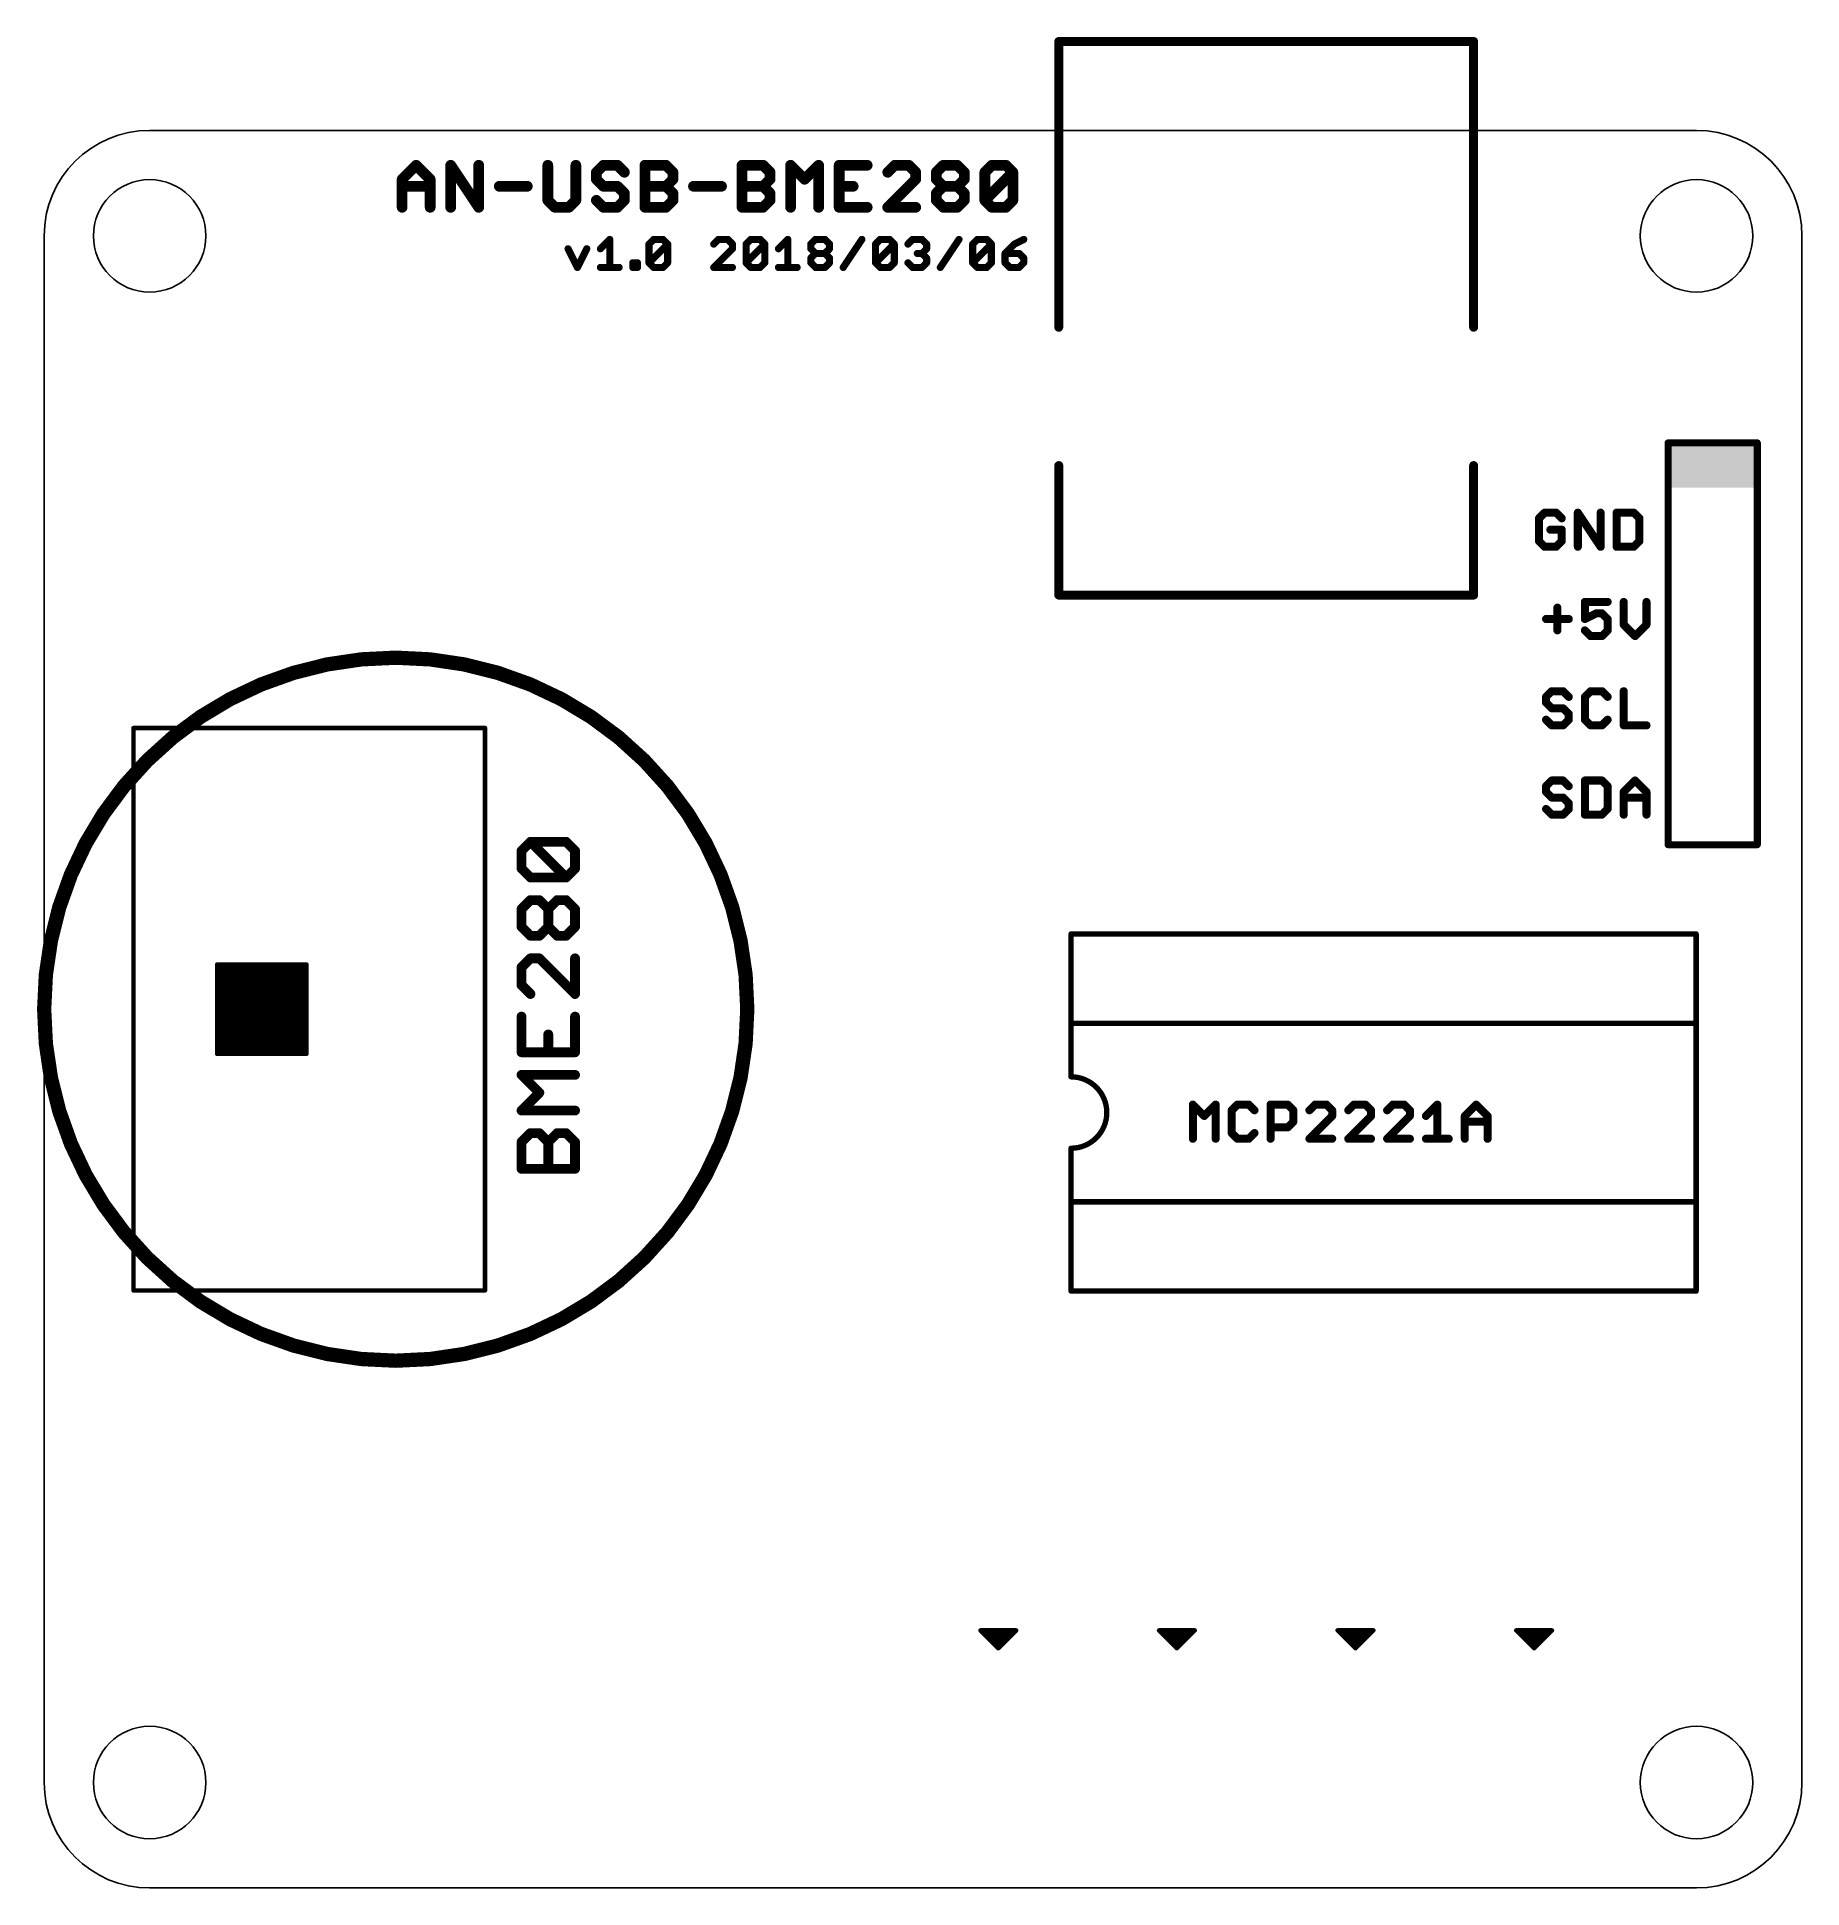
# Model space of a CAD drawing. Extents: x -0.2 to 50, y 0 to 52.7.
import ezdxf

# ---------------------------------------------------------------- set-up
doc = ezdxf.new("R2010")
doc.units = 0
doc.layers.add('20', color=30, linetype='CONTINUOUS')
doc.layers.add('21', color=253, linetype='CONTINUOUS')

# ---------------------------------------------------------------- blocks, each defined once
blk = doc.blocks.new('RECT')
blk.add_solid([(-0.5, -0.5), (0.5, -0.5), (-0.5, 0.5), (0.5, 0.5)])

msp = doc.modelspace()

# ---------------------------------------------------------------- linework, layer by layer
at = {"layer": '20'}
for p, q in [((47, 50), (3, 50)), ((0, 47), (0, 3)), ((50, 3), (50, 47)), ((3, 0), (47, 0))]:
    msp.add_line(p, q, dxfattribs=at)
for centre in [(3, 47), (47, 47), (3, 3), (47, 3)]:
    msp.add_circle(centre, 1.6, dxfattribs=at)
for centre, start, end in [((3, 47), 90, 180), ((47, 47), 0, 90), ((3, 3), 180, 270), ((47, 3), 270, 0)]:
    msp.add_arc(centre, 3, start, end, dxfattribs=at)
at = {"layer": '21'}
for points, const_width in [([(40.66, 52.53), (28.86, 52.53)], 0.254), ([(28.86, 52.53), (28.86, 44.4)], 0.254), ([(40.66, 44.4), (40.66, 52.53)], 0.254), ([(10.1824, 48.6099), (10.5811, 49.0086)], 0.3048), ([(10.5811, 49.0086), (10.9799, 48.6099)], 0.3048), ([(11.5636, 47.8124), (11.5636, 49.0086)], 0.3048), ([(11.5636, 49.0086), (12.3611, 47.8124)], 0.3048), ([(12.3611, 47.8124), (12.3611, 49.0086)], 0.3048), ([(14.3259, 49.0086), (14.3259, 48.0118)], 0.3048), ([(15.1234, 48.0118), (15.1234, 49.0086)], 0.3048), ([(15.9065, 49.0086), (15.7071, 48.8093)], 0.3048), ([(16.3052, 49.0086), (15.9065, 49.0086)], 0.3048), ([(16.5046, 48.8093), (16.3052, 49.0086)], 0.3048), ([(17.0883, 47.8124), (17.0883, 49.0086)], 0.3048), ([(17.0883, 49.0086), (17.6864, 49.0086)], 0.3048), ([(17.6864, 49.0086), (17.8858, 48.8093)], 0.3048), ([(19.8506, 47.8124), (19.8506, 49.0086)], 0.3048), ([(19.8506, 49.0086), (20.4488, 49.0086)], 0.3048), ([(20.4488, 49.0086), (20.6481, 48.8093)], 0.3048), ([(21.2318, 47.8124), (21.2318, 49.0086)], 0.3048), ([(21.2318, 49.0086), (21.6306, 48.6099)], 0.3048), ([(21.6306, 48.6099), (22.0293, 49.0086)], 0.3048), ([(22.0293, 49.0086), (22.0293, 47.8124)], 0.3048), ([(23.4105, 49.0086), (22.613, 49.0086)], 0.3048), ([(22.613, 49.0086), (22.613, 47.8124)], 0.3048), ([(24.1936, 49.0086), (23.9942, 48.8093)], 0.3048), ([(24.5923, 49.0086), (24.1936, 49.0086)], 0.3048), ([(24.7917, 48.8093), (24.5923, 49.0086)], 0.3048), ([(25.3754, 48.8093), (25.5747, 49.0086)], 0.3048), ([(25.5747, 49.0086), (25.9735, 49.0086)], 0.3048), ([(25.9735, 49.0086), (26.1728, 48.8093)], 0.3048), ([(26.7565, 48.8093), (26.9559, 49.0086)], 0.3048), ([(26.9559, 49.0086), (27.3546, 49.0086)], 0.3048), ([(27.3546, 49.0086), (27.554, 48.8093)], 0.3048), ([(10.1824, 47.8124), (10.1824, 48.6099)], 0.3048), ([(10.1824, 48.4105), (10.9799, 48.4105)], 0.3048), ([(10.9799, 48.6099), (10.9799, 47.8124)], 0.3048), ([(12.9448, 48.4105), (13.7422, 48.4105)], 0.3048), ([(15.7071, 48.8093), (15.7071, 48.6099)], 0.3048), ([(15.7071, 48.6099), (15.9065, 48.4105)], 0.3048), ([(15.9065, 48.4105), (16.3052, 48.4105)], 0.3048), ([(16.3052, 48.4105), (16.5046, 48.2111)], 0.3048), ([(17.0883, 48.4105), (17.6864, 48.4105)], 0.3048), ([(17.8858, 48.6099), (17.6864, 48.4105)], 0.3048), ([(17.6864, 48.4105), (17.8858, 48.2111)], 0.3048), ([(17.8858, 48.8093), (17.8858, 48.6099)], 0.3048), ([(18.4695, 48.4105), (19.267, 48.4105)], 0.3048), ([(19.8506, 48.4105), (20.4488, 48.4105)], 0.3048), ([(20.6481, 48.6099), (20.4488, 48.4105)], 0.3048), ([(20.4488, 48.4105), (20.6481, 48.2111)], 0.3048), ([(20.6481, 48.8093), (20.6481, 48.6099)], 0.3048), ([(22.613, 48.4105), (23.0117, 48.4105)], 0.3048), ([(23.9942, 47.8124), (24.7917, 48.6099)], 0.3048), ([(24.7917, 48.6099), (24.7917, 48.8093)], 0.3048), ([(25.3754, 48.6099), (25.3754, 48.8093)], 0.3048), ([(25.5747, 48.4105), (25.3754, 48.6099)], 0.3048), ([(25.3754, 48.2111), (25.5747, 48.4105)], 0.3048), ([(25.5747, 48.4105), (25.9735, 48.4105)], 0.3048), ([(26.1728, 48.6099), (25.9735, 48.4105)], 0.3048), ([(25.9735, 48.4105), (26.1728, 48.2111)], 0.3048), ([(26.1728, 48.8093), (26.1728, 48.6099)], 0.3048), ([(26.7565, 48.0118), (26.7565, 48.8093)], 0.3048), ([(26.7565, 48.0118), (27.554, 48.8093)], 0.3048), ([(27.554, 48.8093), (27.554, 48.0118)], 0.3048), ([(14.3259, 48.0118), (14.5253, 47.8124)], 0.3048), ([(14.5253, 47.8124), (14.924, 47.8124)], 0.3048), ([(14.924, 47.8124), (15.1234, 48.0118)], 0.3048), ([(15.9065, 47.8124), (15.7071, 48.0118)], 0.3048), ([(16.3052, 47.8124), (15.9065, 47.8124)], 0.3048), ([(16.5046, 48.0118), (16.3052, 47.8124)], 0.3048), ([(16.5046, 48.2111), (16.5046, 48.0118)], 0.3048), ([(17.6864, 47.8124), (17.0883, 47.8124)], 0.3048), ([(17.8858, 48.0118), (17.6864, 47.8124)], 0.3048), ([(17.8858, 48.2111), (17.8858, 48.0118)], 0.3048), ([(20.4488, 47.8124), (19.8506, 47.8124)], 0.3048), ([(20.6481, 48.0118), (20.4488, 47.8124)], 0.3048), ([(20.6481, 48.2111), (20.6481, 48.0118)], 0.3048), ([(22.613, 47.8124), (23.4105, 47.8124)], 0.3048), ([(24.7917, 47.8124), (23.9942, 47.8124)], 0.3048), ([(25.3754, 48.0118), (25.3754, 48.2111)], 0.3048), ([(25.5747, 47.8124), (25.3754, 48.0118)], 0.3048), ([(25.9735, 47.8124), (25.5747, 47.8124)], 0.3048), ([(26.1728, 48.0118), (25.9735, 47.8124)], 0.3048), ([(26.1728, 48.2111), (26.1728, 48.0118)], 0.3048), ([(26.9559, 47.8124), (26.7565, 48.0118)], 0.3048), ([(27.3546, 47.8124), (26.9559, 47.8124)], 0.3048), ([(27.554, 48.0118), (27.3546, 47.8124)], 0.3048), ([(15.8224, 46.6333), (16.0882, 46.8991)], 0.2032), ([(16.0882, 46.8991), (16.0882, 46.1016)], 0.2032), ([(17.2036, 46.7662), (17.3365, 46.8991)], 0.2032), ([(17.2036, 46.2345), (17.2036, 46.7662)], 0.2032), ([(17.2036, 46.2345), (17.7352, 46.7662)], 0.2032), ([(17.3365, 46.8991), (17.6023, 46.8991)], 0.2032), ([(17.6023, 46.8991), (17.7352, 46.7662)], 0.2032), ([(17.7352, 46.7662), (17.7352, 46.2345)], 0.2032), ([(19.178, 46.8991), (19.0451, 46.7662)], 0.2032), ([(19.4439, 46.8991), (19.178, 46.8991)], 0.2032), ([(19.5768, 46.7662), (19.4439, 46.8991)], 0.2032), ([(19.5768, 46.6333), (19.5768, 46.7662)], 0.2032), ([(19.9659, 46.7662), (20.0988, 46.8991)], 0.2032), ([(19.9659, 46.2345), (19.9659, 46.7662)], 0.2032), ([(19.9659, 46.2345), (20.4976, 46.7662)], 0.2032), ([(20.0988, 46.8991), (20.3647, 46.8991)], 0.2032), ([(20.3647, 46.8991), (20.4976, 46.7662)], 0.2032), ([(20.4976, 46.7662), (20.4976, 46.2345)], 0.2032), ([(20.8867, 46.6333), (21.1525, 46.8991)], 0.2032), ([(21.1525, 46.8991), (21.1525, 46.1016)], 0.2032), ([(21.8075, 46.7662), (21.9404, 46.8991)], 0.2032), ([(21.8075, 46.6333), (21.8075, 46.7662)], 0.2032), ([(21.9404, 46.8991), (22.2062, 46.8991)], 0.2032), ([(22.2062, 46.8991), (22.3391, 46.7662)], 0.2032), ([(22.3391, 46.7662), (22.3391, 46.6333)], 0.2032), ([(22.7283, 46.1016), (23.2599, 46.8991)], 0.2032), ([(23.6491, 46.7662), (23.782, 46.8991)], 0.2032), ([(23.6491, 46.2345), (23.6491, 46.7662)], 0.2032), ([(23.6491, 46.2345), (24.1807, 46.7662)], 0.2032), ([(23.782, 46.8991), (24.0478, 46.8991)], 0.2032), ([(24.0478, 46.8991), (24.1807, 46.7662)], 0.2032), ([(24.1807, 46.7662), (24.1807, 46.2345)], 0.2032), ([(24.5698, 46.7662), (24.7027, 46.8991)], 0.2032), ([(24.7027, 46.8991), (24.9686, 46.8991)], 0.2032), ([(24.9686, 46.8991), (25.1015, 46.7662)], 0.2032), ([(25.1015, 46.7662), (25.1015, 46.6333)], 0.2032), ([(25.4906, 46.1016), (26.0223, 46.8991)], 0.2032), ([(26.4114, 46.7662), (26.5443, 46.8991)], 0.2032), ([(26.4114, 46.2345), (26.4114, 46.7662)], 0.2032), ([(26.4114, 46.2345), (26.9431, 46.7662)], 0.2032), ([(26.5443, 46.8991), (26.8101, 46.8991)], 0.2032), ([(26.8101, 46.8991), (26.9431, 46.7662)], 0.2032), ([(26.9431, 46.7662), (26.9431, 46.2345)], 0.2032), ([(27.598, 46.7662), (27.3322, 46.5003)], 0.2032), ([(27.8638, 46.8991), (27.598, 46.7662)], 0.2032), ([(14.9016, 46.6333), (15.1674, 46.1016)], 0.2032), ([(15.1674, 46.1016), (15.4333, 46.6333)], 0.2032), ([(19.0451, 46.1016), (19.5768, 46.6333)], 0.2032), ([(21.9404, 46.5003), (21.8075, 46.6333)], 0.2032), ([(21.8075, 46.3674), (21.9404, 46.5003)], 0.2032), ([(21.8075, 46.2345), (21.8075, 46.3674)], 0.2032), ([(21.9404, 46.5003), (22.2062, 46.5003)], 0.2032), ([(22.3391, 46.6333), (22.2062, 46.5003)], 0.2032), ([(22.2062, 46.5003), (22.3391, 46.3674)], 0.2032), ([(22.3391, 46.3674), (22.3391, 46.2345)], 0.2032), ([(24.9686, 46.5003), (24.8357, 46.5003)], 0.2032), ([(25.1015, 46.6333), (24.9686, 46.5003)], 0.2032), ([(24.9686, 46.5003), (25.1015, 46.3674)], 0.2032), ([(25.1015, 46.3674), (25.1015, 46.2345)], 0.2032), ([(27.3322, 46.5003), (27.3322, 46.2345)], 0.2032), ([(27.7309, 46.5003), (27.3322, 46.5003)], 0.2032), ([(27.8638, 46.3674), (27.7309, 46.5003)], 0.2032), ([(27.8638, 46.2345), (27.8638, 46.3674)], 0.2032), ([(15.8224, 46.1016), (16.354, 46.1016)], 0.2032), ([(16.7432, 46.1016), (16.7432, 46.2345)], 0.2032), ([(16.7432, 46.2345), (16.8761, 46.2345)], 0.2032), ([(16.8761, 46.1016), (16.7432, 46.1016)], 0.2032), ([(16.8761, 46.2345), (16.8761, 46.1016)], 0.2032), ([(17.3365, 46.1016), (17.2036, 46.2345)], 0.2032), ([(17.6023, 46.1016), (17.3365, 46.1016)], 0.2032), ([(17.7352, 46.2345), (17.6023, 46.1016)], 0.2032), ([(19.5768, 46.1016), (19.0451, 46.1016)], 0.2032), ([(20.0988, 46.1016), (19.9659, 46.2345)], 0.2032), ([(20.3647, 46.1016), (20.0988, 46.1016)], 0.2032), ([(20.4976, 46.2345), (20.3647, 46.1016)], 0.2032), ([(20.8867, 46.1016), (21.4184, 46.1016)], 0.2032), ([(21.9404, 46.1016), (21.8075, 46.2345)], 0.2032), ([(22.2062, 46.1016), (21.9404, 46.1016)], 0.2032), ([(22.3391, 46.2345), (22.2062, 46.1016)], 0.2032), ([(23.782, 46.1016), (23.6491, 46.2345)], 0.2032), ([(24.0478, 46.1016), (23.782, 46.1016)], 0.2032), ([(24.1807, 46.2345), (24.0478, 46.1016)], 0.2032), ([(24.7027, 46.1016), (24.5698, 46.2345)], 0.2032), ([(24.9686, 46.1016), (24.7027, 46.1016)], 0.2032), ([(25.1015, 46.2345), (24.9686, 46.1016)], 0.2032), ([(26.5443, 46.1016), (26.4114, 46.2345)], 0.2032), ([(26.8101, 46.1016), (26.5443, 46.1016)], 0.2032), ([(26.9431, 46.2345), (26.8101, 46.1016)], 0.2032), ([(27.3322, 46.2345), (27.4651, 46.1016)], 0.2032), ([(27.4651, 46.1016), (27.7309, 46.1016)], 0.2032), ([(27.7309, 46.1016), (27.8638, 46.2345)], 0.2032), ([(46.19, 29.68), (46.19, 41.11)], 0.2), ([(46.19, 41.11), (48.73, 41.11)], 0.2), ([(48.73, 41.11), (48.73, 29.68)], 0.2), ([(28.86, 40.465), (28.86, 36.78)], 0.254), ([(40.66, 36.78), (40.66, 40.465)], 0.254), ([(42.6815, 39.1265), (42.5195, 38.9645)], 0.2286), ([(42.5195, 38.9645), (42.5195, 38.3163)], 0.2286), ([(43.0056, 39.1265), (42.6815, 39.1265)], 0.2286), ([(43.1676, 38.9645), (43.0056, 39.1265)], 0.2286), ([(43.6244, 38.1543), (43.6244, 39.1265)], 0.2286), ([(43.6244, 39.1265), (44.2726, 38.1543)], 0.2286), ([(44.2726, 38.1543), (44.2726, 39.1265)], 0.2286), ([(44.7294, 39.1265), (44.7294, 38.1543)], 0.2286), ([(45.2155, 39.1265), (44.7294, 39.1265)], 0.2286), ([(45.3775, 38.9645), (45.2155, 39.1265)], 0.2286), ([(45.3775, 38.3163), (45.3775, 38.9645)], 0.2286), ([(43.1676, 38.6404), (42.8435, 38.6404)], 0.2286), ([(43.1676, 38.3163), (43.1676, 38.6404)], 0.2286), ([(42.5195, 38.3163), (42.6815, 38.1543)], 0.2286), ([(42.6815, 38.1543), (43.0056, 38.1543)], 0.2286), ([(43.0056, 38.1543), (43.1676, 38.3163)], 0.2286), ([(44.7294, 38.1543), (45.2155, 38.1543)], 0.2286), ([(45.2155, 38.1543), (45.3775, 38.3163)], 0.2286), ([(28.86, 36.78), (40.66, 36.78)], 0.254), ([(43.0435, 36.4245), (43.0435, 35.7763)], 0.2286), ([(44.4726, 36.5865), (43.8244, 36.5865)], 0.2286), ([(43.8244, 36.5865), (43.8244, 36.1004)], 0.2286), ([(43.8244, 36.1004), (44.1485, 36.2625)], 0.2286), ([(44.1485, 36.2625), (44.3105, 36.2625)], 0.2286), ([(44.3105, 36.2625), (44.4726, 36.1004)], 0.2286), ([(44.9294, 36.5865), (44.9294, 35.9384)], 0.2286), ([(45.5775, 35.9384), (45.5775, 36.5865)], 0.2286), ([(42.7195, 36.1004), (43.3676, 36.1004)], 0.2286), ([(43.9865, 35.6143), (43.8244, 35.7763)], 0.2286), ([(44.4726, 35.7763), (44.3105, 35.6143)], 0.2286), ([(44.4726, 36.1004), (44.4726, 35.7763)], 0.2286), ([(44.9294, 35.9384), (45.2534, 35.6143)], 0.2286), ([(45.2534, 35.6143), (45.5775, 35.9384)], 0.2286), ([(44.3105, 35.6143), (43.9865, 35.6143)], 0.2286), ([(42.8815, 34.0465), (42.7195, 33.8845)], 0.2286), ([(42.7195, 33.8845), (42.7195, 33.7225)], 0.2286), ([(42.7195, 33.7225), (42.8815, 33.5604)], 0.2286), ([(43.2056, 34.0465), (42.8815, 34.0465)], 0.2286), ([(43.3676, 33.8845), (43.2056, 34.0465)], 0.2286), ([(43.9865, 34.0465), (43.8244, 33.8845)], 0.2286), ([(43.8244, 33.8845), (43.8244, 33.2363)], 0.2286), ([(44.3105, 34.0465), (43.9865, 34.0465)], 0.2286), ([(44.4726, 33.8845), (44.3105, 34.0465)], 0.2286), ([(44.9294, 34.0465), (44.9294, 33.0743)], 0.2286), ([(42.8815, 33.0743), (42.7195, 33.2363)], 0.2286), ([(42.8815, 33.5604), (43.2056, 33.5604)], 0.2286), ([(43.2056, 33.0743), (42.8815, 33.0743)], 0.2286), ([(43.2056, 33.5604), (43.3676, 33.3984)], 0.2286), ([(43.3676, 33.2363), (43.2056, 33.0743)], 0.2286), ([(43.3676, 33.3984), (43.3676, 33.2363)], 0.2286), ([(43.8244, 33.2363), (43.9865, 33.0743)], 0.2286), ([(43.9865, 33.0743), (44.3105, 33.0743)], 0.2286), ([(44.3105, 33.0743), (44.4726, 33.2363)], 0.2286), ([(44.9294, 33.0743), (45.5775, 33.0743)], 0.2286), ([(2.54, 17), (2.54, 33)], 0.127), ([(2.54, 33), (12.54, 33)], 0.127), ([(12.54, 33), (12.54, 17)], 0.127), ([(42.8815, 31.5065), (42.7195, 31.3445)], 0.2286), ([(43.2056, 31.5065), (42.8815, 31.5065)], 0.2286), ([(43.3676, 31.3445), (43.2056, 31.5065)], 0.2286), ([(43.8244, 31.5065), (43.8244, 30.5343)], 0.2286), ([(44.3105, 31.5065), (43.8244, 31.5065)], 0.2286), ([(44.4726, 31.3445), (44.3105, 31.5065)], 0.2286), ([(44.9294, 31.1825), (45.2534, 31.5065)], 0.2286), ([(45.2534, 31.5065), (45.5775, 31.1825)], 0.2286), ([(42.7195, 31.3445), (42.7195, 31.1825)], 0.2286), ([(42.7195, 31.1825), (42.8815, 31.0204)], 0.2286), ([(42.8815, 31.0204), (43.2056, 31.0204)], 0.2286), ([(43.2056, 31.0204), (43.3676, 30.8584)], 0.2286), ([(44.4726, 30.6963), (44.4726, 31.3445)], 0.2286), ([(44.9294, 30.5343), (44.9294, 31.1825)], 0.2286), ([(44.9294, 31.0204), (45.5775, 31.0204)], 0.2286), ([(45.5775, 31.1825), (45.5775, 30.5343)], 0.2286), ([(42.8815, 30.5343), (42.7195, 30.6963)], 0.2286), ([(43.2056, 30.5343), (42.8815, 30.5343)], 0.2286), ([(43.3676, 30.6963), (43.2056, 30.5343)], 0.2286), ([(43.3676, 30.8584), (43.3676, 30.6963)], 0.2286), ([(43.8244, 30.5343), (44.3105, 30.5343)], 0.2286), ([(44.3105, 30.5343), (44.4726, 30.6963)], 0.2286), ([(13.5784, 29.5077), (13.8321, 29.7614)], 0.2794), ([(13.5784, 29.0004), (13.5784, 29.5077)], 0.2794), ([(13.8321, 29.7614), (14.8467, 29.7614)], 0.2794), ([(14.8467, 28.7468), (13.8321, 29.7614)], 0.2794), ([(14.8467, 29.7614), (15.1003, 29.5077)], 0.2794), ([(15.1003, 29.5077), (15.1003, 29.0004)], 0.2794), ([(48.73, 29.68), (46.19, 29.68)], 0.2), ([(13.8321, 28.7468), (13.5784, 29.0004)], 0.2794), ([(15.1003, 29.0004), (14.8467, 28.7468)], 0.2794), ([(14.8467, 28.7468), (13.8321, 28.7468)], 0.2794), ([(13.5784, 27.8503), (13.8321, 28.104)], 0.2794), ([(13.5784, 27.343), (13.5784, 27.8503)], 0.2794), ([(13.8321, 28.104), (14.0857, 28.104)], 0.2794), ([(14.0857, 28.104), (14.3394, 27.8503)], 0.2794), ([(14.3394, 27.8503), (14.593, 28.104)], 0.2794), ([(14.3394, 27.343), (14.3394, 27.8503)], 0.2794), ([(14.593, 28.104), (14.8467, 28.104)], 0.2794), ([(14.8467, 28.104), (15.1003, 27.8503)], 0.2794), ([(15.1003, 27.8503), (15.1003, 27.343)], 0.2794), ([(13.8321, 27.0894), (13.5784, 27.343)], 0.2794), ([(14.3394, 27.343), (14.0857, 27.0894)], 0.2794), ([(14.593, 27.0894), (14.3394, 27.343)], 0.2794), ([(15.1003, 27.343), (14.8467, 27.0894)], 0.2794), ([(14.0857, 27.0894), (13.8321, 27.0894)], 0.2794), ([(14.8467, 27.0894), (14.593, 27.0894)], 0.2794), ([(46.99, 27.14), (29.21, 27.14)], 0.1524), ([(29.21, 27.14), (29.21, 24.6)], 0.1524), ([(46.99, 27.14), (46.99, 24.6)], 0.1524), ([(4.92, 23.73), (4.92, 26.27)], 0.127), ([(4.92, 26.27), (7.46, 26.27)], 0.127), ([(7.46, 26.27), (4.92, 26.27)], 0.127), ([(7.46, 26.27), (7.46, 23.73)], 0.127), ([(13.8321, 26.4465), (13.5784, 26.1929)], 0.2794), ([(13.5784, 26.1929), (13.5784, 25.6856)], 0.2794), ([(14.0857, 26.4465), (13.8321, 26.4465)], 0.2794), ([(15.1003, 25.4319), (14.0857, 26.4465)], 0.2794), ([(15.1003, 26.4465), (15.1003, 25.4319)], 0.2794), ([(7.46, 26.143), (4.92, 26.143)], 0.127), ([(7.46, 26.016), (4.92, 26.016)], 0.127), ([(7.46, 25.889), (4.92, 25.889)], 0.127), ([(7.46, 25.762), (4.92, 25.762)], 0.127), ([(13.5784, 25.6856), (13.8321, 25.4319)], 0.2794), ([(7.46, 25.635), (4.92, 25.635)], 0.127), ([(7.46, 25.508), (4.92, 25.508)], 0.127), ([(7.46, 25.381), (4.92, 25.381)], 0.127), ([(7.46, 25.254), (4.92, 25.254)], 0.127), ([(7.46, 25.127), (4.92, 25.127)], 0.127), ([(7.46, 25), (4.92, 25)], 0.127), ([(7.46, 24.873), (4.92, 24.873)], 0.127), ([(7.46, 24.746), (4.92, 24.746)], 0.127), ([(13.5784, 24.7891), (13.5784, 23.7745)], 0.2794), ([(15.1003, 23.7745), (15.1003, 24.7891)], 0.2794), ([(7.46, 24.619), (4.92, 24.619)], 0.127), ([(7.46, 24.492), (4.92, 24.492)], 0.127), ([(7.46, 24.365), (4.92, 24.365)], 0.127), ([(7.46, 24.238), (4.92, 24.238)], 0.127), ([(14.3394, 23.7745), (14.3394, 24.2818)], 0.2794), ([(29.21, 24.6), (46.99, 24.6)], 0.1524), ([(29.21, 24.6), (29.21, 23.076)], 0.1524), ([(46.99, 24.6), (46.99, 19.52)], 0.1524), ([(7.46, 24.111), (4.92, 24.111)], 0.127), ([(7.46, 23.984), (4.92, 23.984)], 0.127), ([(7.46, 23.857), (4.92, 23.857)], 0.127), ([(7.46, 23.73), (4.92, 23.73)], 0.127), ([(13.5784, 23.7745), (15.1003, 23.7745)], 0.2794), ([(14.0857, 22.6244), (13.5784, 23.1317)], 0.2794), ([(13.5784, 23.1317), (15.1003, 23.1317)], 0.2794), ([(13.5784, 22.1171), (14.0857, 22.6244)], 0.2794), ([(15.1003, 22.1171), (13.5784, 22.1171)], 0.2794), ([(32.6747, 21.3143), (32.6747, 22.2865)], 0.2286), ([(32.6747, 22.2865), (32.9988, 21.9625)], 0.2286), ([(32.9988, 21.9625), (33.3229, 22.2865)], 0.2286), ([(33.3229, 22.2865), (33.3229, 21.3143)], 0.2286), ([(33.9417, 22.2865), (33.7797, 22.1245)], 0.2286), ([(33.7797, 22.1245), (33.7797, 21.4763)], 0.2286), ([(34.2658, 22.2865), (33.9417, 22.2865)], 0.2286), ([(34.4278, 22.1245), (34.2658, 22.2865)], 0.2286), ([(34.8846, 21.3143), (34.8846, 22.2865)], 0.2286), ([(34.8846, 22.2865), (35.3707, 22.2865)], 0.2286), ([(35.3707, 22.2865), (35.5328, 22.1245)], 0.2286), ([(35.5328, 22.1245), (35.5328, 21.8004)], 0.2286), ([(36.1516, 22.2865), (35.9896, 22.1245)], 0.2286), ([(36.4757, 22.2865), (36.1516, 22.2865)], 0.2286), ([(36.6377, 22.1245), (36.4757, 22.2865)], 0.2286), ([(36.6377, 21.9625), (36.6377, 22.1245)], 0.2286), ([(37.2566, 22.2865), (37.0945, 22.1245)], 0.2286), ([(37.5806, 22.2865), (37.2566, 22.2865)], 0.2286), ([(37.7427, 22.1245), (37.5806, 22.2865)], 0.2286), ([(37.7427, 21.9625), (37.7427, 22.1245)], 0.2286), ([(38.3615, 22.2865), (38.1995, 22.1245)], 0.2286), ([(38.6856, 22.2865), (38.3615, 22.2865)], 0.2286), ([(38.8476, 22.1245), (38.6856, 22.2865)], 0.2286), ([(38.8476, 21.9625), (38.8476, 22.1245)], 0.2286), ([(39.3044, 21.9625), (39.6285, 22.2865)], 0.2286), ([(39.6285, 22.2865), (39.6285, 21.3143)], 0.2286), ([(40.4094, 21.9625), (40.7334, 22.2865)], 0.2286), ([(40.7334, 22.2865), (41.0575, 21.9625)], 0.2286), ([(13.5784, 21.2207), (13.8321, 21.4743)], 0.2794), ([(13.8321, 21.4743), (14.0857, 21.4743)], 0.2794), ([(14.0857, 21.4743), (14.3394, 21.2207)], 0.2794), ([(14.3394, 21.2207), (14.593, 21.4743)], 0.2794), ([(14.593, 21.4743), (14.8467, 21.4743)], 0.2794), ([(14.8467, 21.4743), (15.1003, 21.2207)], 0.2794), ([(33.7797, 21.4763), (33.9417, 21.3143)], 0.2286), ([(34.2658, 21.3143), (34.4278, 21.4763)], 0.2286), ([(35.3707, 21.6384), (34.8846, 21.6384)], 0.2286), ([(35.5328, 21.8004), (35.3707, 21.6384)], 0.2286), ([(35.9896, 21.3143), (36.6377, 21.9625)], 0.2286), ([(37.0945, 21.3143), (37.7427, 21.9625)], 0.2286), ([(38.1995, 21.3143), (38.8476, 21.9625)], 0.2286), ([(40.4094, 21.3143), (40.4094, 21.9625)], 0.2286), ([(40.4094, 21.8004), (41.0575, 21.8004)], 0.2286), ([(41.0575, 21.9625), (41.0575, 21.3143)], 0.2286), ([(13.5784, 20.4597), (13.5784, 21.2207)], 0.2794), ([(14.3394, 20.4597), (14.3394, 21.2207)], 0.2794), ([(15.1003, 21.2207), (15.1003, 20.4597)], 0.2794), ([(29.21, 19.52), (29.21, 21.044)], 0.1524), ([(33.9417, 21.3143), (34.2658, 21.3143)], 0.2286), ([(36.6377, 21.3143), (35.9896, 21.3143)], 0.2286), ([(37.7427, 21.3143), (37.0945, 21.3143)], 0.2286), ([(38.8476, 21.3143), (38.1995, 21.3143)], 0.2286), ([(39.3044, 21.3143), (39.9526, 21.3143)], 0.2286), ([(15.1003, 20.4597), (13.5784, 20.4597)], 0.2794), ([(29.21, 16.98), (29.21, 19.52)], 0.1524), ([(29.21, 19.52), (46.99, 19.52)], 0.1524), ([(46.99, 19.52), (46.99, 16.98)], 0.1524), ([(12.54, 17), (2.54, 17)], 0.127), ([(29.21, 16.98), (46.99, 16.98)], 0.1524), ([(27.648, 7.328), (26.632, 7.328)], 0.127), ([(26.632, 7.328), (27.14, 6.82)], 0.127), ([(27.648, 7.328), (26.632, 7.328)], 0.127), ([(27.14, 6.82), (27.648, 7.328)], 0.127), ([(32.728, 7.328), (31.712, 7.328)], 0.127), ([(31.712, 7.328), (32.22, 6.82)], 0.127), ([(32.728, 7.328), (31.712, 7.328)], 0.127), ([(32.22, 6.82), (32.728, 7.328)], 0.127), ([(37.808, 7.328), (36.792, 7.328)], 0.127), ([(36.792, 7.328), (37.3, 6.82)], 0.127), ([(37.808, 7.328), (36.792, 7.328)], 0.127), ([(37.3, 6.82), (37.808, 7.328)], 0.127), ([(42.888, 7.328), (41.872, 7.328)], 0.127), ([(41.872, 7.328), (42.38, 6.82)], 0.127), ([(42.888, 7.328), (41.872, 7.328)], 0.127), ([(42.38, 6.82), (42.888, 7.328)], 0.127), ([(27.521, 7.201), (26.759, 7.201)], 0.127), ([(27.394, 7.074), (26.886, 7.074)], 0.127), ([(27.267, 6.947), (27.013, 6.947)], 0.127), ([(32.601, 7.201), (31.839, 7.201)], 0.127), ([(32.474, 7.074), (31.966, 7.074)], 0.127), ([(32.347, 6.947), (32.093, 6.947)], 0.127), ([(37.681, 7.201), (36.919, 7.201)], 0.127), ([(37.554, 7.074), (37.046, 7.074)], 0.127), ([(37.427, 6.947), (37.173, 6.947)], 0.127), ([(42.761, 7.201), (41.999, 7.201)], 0.127), ([(42.634, 7.074), (42.126, 7.074)], 0.127), ([(42.507, 6.947), (42.253, 6.947)], 0.127)]:
    msp.add_lwpolyline(points, dxfattribs=dict(at, const_width=const_width))
for points, const_width in [([(28.86, 52.5935, 1), (28.86, 52.4665)], 0.127), ([(28.9235, 52.53, 1), (28.7965, 52.53)], 0.127), ([(40.7235, 52.53, 1), (40.5965, 52.53)], 0.127), ([(40.66, 52.4665, 1), (40.66, 52.5935)], 0.127), ([(10.635, 49.0625, 1), (10.5273, 48.9547)], 0.1524), ([(10.635, 48.9547, 1), (10.5273, 49.0625)], 0.1524), ([(11.6398, 49.0086, 1), (11.4874, 49.0086)], 0.1524), ([(11.627, 49.0509, 1), (11.5002, 48.9664)], 0.1524), ([(12.4373, 49.0086, 1), (12.2849, 49.0086)], 0.1524), ([(14.4021, 49.0086, 1), (14.2497, 49.0086)], 0.1524), ([(15.1996, 49.0086, 1), (15.0472, 49.0086)], 0.1524), ([(15.9065, 49.0848, 1), (15.9065, 48.9324)], 0.1524), ([(15.9604, 48.9547, 1), (15.8526, 49.0625)], 0.1524), ([(16.3591, 49.0625, 1), (16.2513, 48.9547)], 0.1524), ([(16.3052, 48.9324, 1), (16.3052, 49.0848)], 0.1524), ([(17.1645, 49.0086, 1), (17.0121, 49.0086)], 0.1524), ([(17.0883, 49.0848, 1), (17.0883, 48.9324)], 0.1524), ([(17.7403, 49.0625, 1), (17.6325, 48.9547)], 0.1524), ([(17.6864, 48.9324, 1), (17.6864, 49.0848)], 0.1524), ([(19.9268, 49.0086, 1), (19.7744, 49.0086)], 0.1524), ([(19.8506, 49.0848, 1), (19.8506, 48.9324)], 0.1524), ([(20.5026, 49.0625, 1), (20.3949, 48.9547)], 0.1524), ([(20.4488, 48.9324, 1), (20.4488, 49.0848)], 0.1524), ([(21.308, 49.0086, 1), (21.1556, 49.0086)], 0.1524), ([(21.2857, 49.0625, 1), (21.1779, 48.9547)], 0.1524), ([(22.1055, 49.0086, 1), (21.9531, 49.0086)], 0.1524), ([(22.0832, 48.9547, 1), (21.9754, 49.0625)], 0.1524), ([(22.613, 49.0848, 1), (22.613, 48.9324)], 0.1524), ([(22.6892, 49.0086, 1), (22.5368, 49.0086)], 0.1524), ([(23.4105, 48.9324, 1), (23.4105, 49.0848)], 0.1524), ([(24.1936, 49.0848, 1), (24.1936, 48.9324)], 0.1524), ([(24.2474, 48.9547, 1), (24.1397, 49.0625)], 0.1524), ([(24.6462, 49.0625, 1), (24.5384, 48.9547)], 0.1524), ([(24.5923, 48.9324, 1), (24.5923, 49.0848)], 0.1524), ([(25.5747, 49.0848, 1), (25.5747, 48.9324)], 0.1524), ([(25.6286, 48.9547, 1), (25.5208, 49.0625)], 0.1524), ([(26.0274, 49.0625, 1), (25.9196, 48.9547)], 0.1524), ([(25.9735, 48.9324, 1), (25.9735, 49.0848)], 0.1524), ([(26.9559, 49.0848, 1), (26.9559, 48.9324)], 0.1524), ([(27.0098, 48.9547, 1), (26.902, 49.0625)], 0.1524), ([(27.4085, 49.0625, 1), (27.3008, 48.9547)], 0.1524), ([(27.3546, 48.9324, 1), (27.3546, 49.0848)], 0.1524), ([(10.2586, 48.6099, 1), (10.1062, 48.6099)], 0.1524), ([(10.1285, 48.6638, 1), (10.2363, 48.556)], 0.1524), ([(10.1824, 48.4867, 1), (10.1824, 48.3343)], 0.1524), ([(11.0561, 48.6099, 1), (10.9037, 48.6099)], 0.1524), ([(10.926, 48.556, 1), (11.0338, 48.6638)], 0.1524), ([(10.9799, 48.3343, 1), (10.9799, 48.4867)], 0.1524), ([(12.9448, 48.4867, 1), (12.9448, 48.3343)], 0.1524), ([(13.7422, 48.3343, 1), (13.7422, 48.4867)], 0.1524), ([(15.7833, 48.8093, 1), (15.6309, 48.8093)], 0.1524), ([(15.6532, 48.8631, 1), (15.761, 48.7554)], 0.1524), ([(15.761, 48.6638, 1), (15.6532, 48.556)], 0.1524), ([(15.6309, 48.6099, 1), (15.7833, 48.6099)], 0.1524), ([(15.9065, 48.4867, 1), (15.9065, 48.3343)], 0.1524), ([(15.8526, 48.3566, 1), (15.9604, 48.4644)], 0.1524), ([(16.3591, 48.4644, 1), (16.2513, 48.3566)], 0.1524), ([(16.3052, 48.3343, 1), (16.3052, 48.4867)], 0.1524), ([(16.4507, 48.7554, 1), (16.5585, 48.8631)], 0.1524), ([(17.0883, 48.4867, 1), (17.0883, 48.3343)], 0.1524), ([(17.7403, 48.4644, 1), (17.6325, 48.3566)], 0.1524), ([(17.6325, 48.4644, 1), (17.7403, 48.3566)], 0.1524), ([(17.6864, 48.3343, 1), (17.6864, 48.4867)], 0.1524), ([(17.962, 48.8093, 1), (17.8096, 48.8093)], 0.1524), ([(17.8096, 48.6099, 1), (17.962, 48.6099)], 0.1524), ([(17.8319, 48.7554, 1), (17.9397, 48.8631)], 0.1524), ([(17.9397, 48.556, 1), (17.8319, 48.6638)], 0.1524), ([(18.4695, 48.4867, 1), (18.4695, 48.3343)], 0.1524), ([(19.267, 48.3343, 1), (19.267, 48.4867)], 0.1524), ([(19.8506, 48.4867, 1), (19.8506, 48.3343)], 0.1524), ([(20.5026, 48.4644, 1), (20.3949, 48.3566)], 0.1524), ([(20.3949, 48.4644, 1), (20.5026, 48.3566)], 0.1524), ([(20.4488, 48.3343, 1), (20.4488, 48.4867)], 0.1524), ([(20.7243, 48.8093, 1), (20.5719, 48.8093)], 0.1524), ([(20.5719, 48.6099, 1), (20.7243, 48.6099)], 0.1524), ([(20.5942, 48.7554, 1), (20.702, 48.8631)], 0.1524), ([(20.702, 48.556, 1), (20.5942, 48.6638)], 0.1524), ([(21.5767, 48.6638, 1), (21.6844, 48.556)], 0.1524), ([(21.5767, 48.556, 1), (21.6844, 48.6638)], 0.1524), ([(22.613, 48.4867, 1), (22.613, 48.3343)], 0.1524), ([(23.0117, 48.3343, 1), (23.0117, 48.4867)], 0.1524), ([(23.9403, 48.8631, 1), (24.0481, 48.7554)], 0.1524), ([(24.8679, 48.8093, 1), (24.7155, 48.8093)], 0.1524), ([(24.7155, 48.6099, 1), (24.8679, 48.6099)], 0.1524), ([(24.7378, 48.7554, 1), (24.8455, 48.8631)], 0.1524), ([(24.8455, 48.556, 1), (24.7378, 48.6638)], 0.1524), ([(25.4516, 48.8093, 1), (25.2992, 48.8093)], 0.1524), ([(25.3215, 48.8631, 1), (25.4292, 48.7554)], 0.1524), ([(25.4292, 48.6638, 1), (25.3215, 48.556)], 0.1524), ([(25.2992, 48.6099, 1), (25.4516, 48.6099)], 0.1524), ([(25.5747, 48.4867, 1), (25.5747, 48.3343)], 0.1524), ([(25.6286, 48.3566, 1), (25.5208, 48.4644)], 0.1524), ([(25.5208, 48.3566, 1), (25.6286, 48.4644)], 0.1524), ([(26.0273, 48.4644, 1), (25.9196, 48.3566)], 0.1524), ([(25.9196, 48.4644, 1), (26.0274, 48.3566)], 0.1524), ([(25.9735, 48.3343, 1), (25.9735, 48.4867)], 0.1524), ([(26.249, 48.8093, 1), (26.0966, 48.8093)], 0.1524), ([(26.0966, 48.6099, 1), (26.249, 48.6099)], 0.1524), ([(26.119, 48.7554, 1), (26.2267, 48.8631)], 0.1524), ([(26.2267, 48.556, 1), (26.119, 48.6638)], 0.1524), ([(26.8327, 48.8093, 1), (26.6803, 48.8093)], 0.1524), ([(26.7027, 48.8631, 1), (26.8104, 48.7554)], 0.1524), ([(27.6302, 48.8093, 1), (27.4778, 48.8093)], 0.1524), ([(27.6079, 48.7554, 1), (27.5001, 48.8631)], 0.1524), ([(27.5001, 48.7554, 1), (27.6079, 48.8631)], 0.1524), ([(12.2977, 47.7701, 1), (12.4245, 47.8547)], 0.1524), ([(14.2497, 48.0118, 1), (14.4021, 48.0118)], 0.1524), ([(14.3798, 48.0657, 1), (14.2721, 47.9579)], 0.1524), ([(14.5253, 47.8886, 1), (14.5253, 47.7362)], 0.1524), ([(14.4714, 47.7585, 1), (14.5792, 47.8663)], 0.1524), ([(14.8702, 47.8663, 1), (14.9779, 47.7585)], 0.1524), ([(14.924, 47.7362, 1), (14.924, 47.8886)], 0.1524), ([(15.0472, 48.0118, 1), (15.1996, 48.0118)], 0.1524), ([(15.1773, 47.9579, 1), (15.0695, 48.0657)], 0.1524), ([(15.761, 48.0657, 1), (15.6532, 47.9579)], 0.1524), ([(15.9065, 47.8886, 1), (15.9065, 47.7362)], 0.1524), ([(15.8526, 47.7585, 1), (15.9604, 47.8663)], 0.1524), ([(16.2513, 47.8663, 1), (16.3591, 47.7585)], 0.1524), ([(16.3052, 47.7362, 1), (16.3052, 47.8886)], 0.1524), ([(16.5808, 48.2111, 1), (16.4284, 48.2111)], 0.1524), ([(16.4284, 48.0118, 1), (16.5808, 48.0118)], 0.1524), ([(16.4507, 48.1573, 1), (16.5585, 48.265)], 0.1524), ([(16.5585, 47.9579, 1), (16.4507, 48.0657)], 0.1524), ([(17.0883, 47.8886, 1), (17.0883, 47.7362)], 0.1524), ([(17.6325, 47.8663, 1), (17.7403, 47.7585)], 0.1524), ([(17.6864, 47.7362, 1), (17.6864, 47.8886)], 0.1524), ([(17.962, 48.2111, 1), (17.8096, 48.2111)], 0.1524), ([(17.8096, 48.0118, 1), (17.962, 48.0118)], 0.1524), ([(17.8319, 48.1573, 1), (17.9397, 48.265)], 0.1524), ([(17.9397, 47.9579, 1), (17.8319, 48.0657)], 0.1524), ([(19.8506, 47.8886, 1), (19.8506, 47.7362)], 0.1524), ([(20.3949, 47.8663, 1), (20.5026, 47.7585)], 0.1524), ([(20.4488, 47.7362, 1), (20.4488, 47.8886)], 0.1524), ([(20.7243, 48.2111, 1), (20.5719, 48.2111)], 0.1524), ([(20.5719, 48.0118, 1), (20.7243, 48.0118)], 0.1524), ([(20.5942, 48.1573, 1), (20.702, 48.265)], 0.1524), ([(20.702, 47.9579, 1), (20.5942, 48.0657)], 0.1524), ([(22.613, 47.8886, 1), (22.613, 47.7362)], 0.1524), ([(23.4105, 47.7362, 1), (23.4105, 47.8886)], 0.1524), ([(23.9942, 47.8886, 1), (23.9942, 47.7362)], 0.1524), ([(23.9403, 47.8663, 1), (24.0481, 47.7585)], 0.1524), ([(24.7917, 47.7362, 1), (24.7917, 47.8886)], 0.1524), ([(25.4516, 48.2111, 1), (25.2992, 48.2111)], 0.1524), ([(25.3215, 48.265, 1), (25.4292, 48.1573)], 0.1524), ([(25.4292, 48.0657, 1), (25.3215, 47.9579)], 0.1524), ([(25.2992, 48.0118, 1), (25.4516, 48.0118)], 0.1524), ([(25.5747, 47.8886, 1), (25.5747, 47.7362)], 0.1524), ([(25.5208, 47.7585, 1), (25.6286, 47.8663)], 0.1524), ([(25.9196, 47.8663, 1), (26.0273, 47.7585)], 0.1524), ([(25.9735, 47.7362, 1), (25.9735, 47.8886)], 0.1524), ([(26.249, 48.2111, 1), (26.0966, 48.2111)], 0.1524), ([(26.0966, 48.0118, 1), (26.249, 48.0118)], 0.1524), ([(26.119, 48.1573, 1), (26.2267, 48.265)], 0.1524), ([(26.2267, 47.9579, 1), (26.119, 48.0657)], 0.1524), ([(26.6803, 48.0118, 1), (26.8327, 48.0118)], 0.1524), ([(26.8104, 48.0657, 1), (26.7027, 47.9579)], 0.1524), ([(26.7027, 48.0657, 1), (26.8104, 47.9579)], 0.1524), ([(26.9559, 47.8886, 1), (26.9559, 47.7362)], 0.1524), ([(26.902, 47.7585, 1), (27.0098, 47.8663)], 0.1524), ([(27.3008, 47.8663, 1), (27.4085, 47.7585)], 0.1524), ([(27.3546, 47.7362, 1), (27.3546, 47.8886)], 0.1524), ([(27.4778, 48.0118, 1), (27.6302, 48.0118)], 0.1524), ([(27.6079, 47.9579, 1), (27.5001, 48.0657)], 0.1524), ([(10.1062, 47.8124, 1), (10.2586, 47.8124)], 0.1524), ([(10.9037, 47.8124, 1), (11.0561, 47.8124)], 0.1524), ([(11.4874, 47.8124, 1), (11.6398, 47.8124)], 0.1524), ([(12.2849, 47.8124, 1), (12.4373, 47.8124)], 0.1524), ([(17.0121, 47.8124, 1), (17.1645, 47.8124)], 0.1524), ([(19.7744, 47.8124, 1), (19.9268, 47.8124)], 0.1524), ([(21.1556, 47.8124, 1), (21.308, 47.8124)], 0.1524), ([(21.9531, 47.8124, 1), (22.1055, 47.8124)], 0.1524), ([(22.5368, 47.8124, 1), (22.6892, 47.8124)], 0.1524), ([(16.139, 46.8991, 1), (16.0374, 46.8991)], 0.1016), ([(16.1241, 46.8632, 1), (16.0523, 46.935)], 0.1016), ([(17.2544, 46.7662, 1), (17.1528, 46.7662)], 0.1016), ([(17.3365, 46.9499, 1), (17.3365, 46.8483)], 0.1016), ([(17.3724, 46.8632, 1), (17.3006, 46.935)], 0.1016), ([(17.6382, 46.935, 1), (17.5664, 46.8632)], 0.1016), ([(17.6023, 46.8483, 1), (17.6023, 46.9499)], 0.1016), ([(17.786, 46.7662, 1), (17.6844, 46.7662)], 0.1016), ([(17.7711, 46.7302, 1), (17.6993, 46.8021)], 0.1016), ([(19.178, 46.9499, 1), (19.178, 46.8483)], 0.1016), ([(19.214, 46.8632, 1), (19.1421, 46.935)], 0.1016), ([(19.4798, 46.935, 1), (19.4079, 46.8632)], 0.1016), ([(19.4439, 46.8483, 1), (19.4439, 46.9499)], 0.1016), ([(19.6276, 46.7662, 1), (19.526, 46.7662)], 0.1016), ([(20.0167, 46.7662, 1), (19.9151, 46.7662)], 0.1016), ([(20.0988, 46.9499, 1), (20.0988, 46.8483)], 0.1016), ([(20.1347, 46.8632, 1), (20.0629, 46.935)], 0.1016), ([(20.4006, 46.935, 1), (20.3287, 46.8632)], 0.1016), ([(20.3647, 46.8483, 1), (20.3647, 46.9499)], 0.1016), ([(20.5484, 46.7662, 1), (20.4468, 46.7662)], 0.1016), ([(20.5335, 46.7302, 1), (20.4616, 46.8021)], 0.1016), ([(21.2033, 46.8991, 1), (21.1017, 46.8991)], 0.1016), ([(21.1884, 46.8632, 1), (21.1166, 46.935)], 0.1016), ([(21.8583, 46.7662, 1), (21.7567, 46.7662)], 0.1016), ([(21.9404, 46.9499, 1), (21.9404, 46.8483)], 0.1016), ([(21.9763, 46.8632, 1), (21.9045, 46.935)], 0.1016), ([(22.2421, 46.935, 1), (22.1703, 46.8632)], 0.1016), ([(22.2062, 46.8483, 1), (22.2062, 46.9499)], 0.1016), ([(22.3899, 46.7662, 1), (22.2883, 46.7662)], 0.1016), ([(23.3022, 46.8709, 1), (23.2177, 46.9273)], 0.1016), ([(23.6999, 46.7662, 1), (23.5983, 46.7662)], 0.1016), ([(23.782, 46.9499, 1), (23.782, 46.8483)], 0.1016), ([(23.8179, 46.8632, 1), (23.746, 46.935)], 0.1016), ([(24.0837, 46.935, 1), (24.0119, 46.8632)], 0.1016), ([(24.0478, 46.8483, 1), (24.0478, 46.9499)], 0.1016), ([(24.2315, 46.7662, 1), (24.1299, 46.7662)], 0.1016), ([(24.2166, 46.7302, 1), (24.1448, 46.8021)], 0.1016), ([(24.7027, 46.9499, 1), (24.7027, 46.8483)], 0.1016), ([(24.7387, 46.8632, 1), (24.6668, 46.935)], 0.1016), ([(25.0045, 46.935, 1), (24.9327, 46.8632)], 0.1016), ([(24.9686, 46.8483, 1), (24.9686, 46.9499)], 0.1016), ([(25.1523, 46.7662, 1), (25.0507, 46.7662)], 0.1016), ([(26.0645, 46.8709, 1), (25.98, 46.9273)], 0.1016), ([(26.4622, 46.7662, 1), (26.3606, 46.7662)], 0.1016), ([(26.5443, 46.9499, 1), (26.5443, 46.8483)], 0.1016), ([(26.5802, 46.8632, 1), (26.5084, 46.935)], 0.1016), ([(26.8461, 46.935, 1), (26.7742, 46.8632)], 0.1016), ([(26.8101, 46.8483, 1), (26.8101, 46.9499)], 0.1016), ([(26.9939, 46.7662, 1), (26.8923, 46.7662)], 0.1016), ([(26.979, 46.7302, 1), (26.9071, 46.8021)], 0.1016), ([(27.6339, 46.7302, 1), (27.5621, 46.8021)], 0.1016), ([(27.8866, 46.8536, 1), (27.8411, 46.9445)], 0.1016), ([(14.947, 46.656, 1), (14.8562, 46.6105)], 0.1016), ([(15.4787, 46.6105, 1), (15.3878, 46.656)], 0.1016), ([(15.7865, 46.6692, 1), (15.8583, 46.5973)], 0.1016), ([(17.1676, 46.8021, 1), (17.2395, 46.7302)], 0.1016), ([(17.6993, 46.7302, 1), (17.7711, 46.8021)], 0.1016), ([(19.0092, 46.8021, 1), (19.081, 46.7302)], 0.1016), ([(19.526, 46.6333, 1), (19.6276, 46.6333)], 0.1016), ([(19.5409, 46.7302, 1), (19.6127, 46.8021)], 0.1016), ([(19.6127, 46.5973, 1), (19.5409, 46.6692)], 0.1016), ([(19.93, 46.8021, 1), (20.0018, 46.7302)], 0.1016), ([(20.4616, 46.7302, 1), (20.5335, 46.8021)], 0.1016), ([(20.8508, 46.6692, 1), (20.9226, 46.5973)], 0.1016), ([(21.7716, 46.8021, 1), (21.8434, 46.7302)], 0.1016), ([(21.8434, 46.6692, 1), (21.7716, 46.5973)], 0.1016), ([(21.7567, 46.6333, 1), (21.8583, 46.6333)], 0.1016), ([(21.8583, 46.3674, 1), (21.7567, 46.3674)], 0.1016), ([(21.7716, 46.4033, 1), (21.8434, 46.3315)], 0.1016), ([(21.9404, 46.5511, 1), (21.9404, 46.4495)], 0.1016), ([(21.9763, 46.4644, 1), (21.9045, 46.5363)], 0.1016), ([(21.9045, 46.4644, 1), (21.9763, 46.5363)], 0.1016), ([(22.2421, 46.5363, 1), (22.1703, 46.4644)], 0.1016), ([(22.1703, 46.5363, 1), (22.2421, 46.4644)], 0.1016), ([(22.2062, 46.4495, 1), (22.2062, 46.5511)], 0.1016), ([(22.2883, 46.6333, 1), (22.3899, 46.6333)], 0.1016), ([(22.3899, 46.3674, 1), (22.2883, 46.3674)], 0.1016), ([(22.3032, 46.7302, 1), (22.3751, 46.8021)], 0.1016), ([(22.3751, 46.5973, 1), (22.3032, 46.6692)], 0.1016), ([(22.3032, 46.3315, 1), (22.3751, 46.4033)], 0.1016), ([(23.6131, 46.8021, 1), (23.685, 46.7302)], 0.1016), ([(24.1448, 46.7302, 1), (24.2166, 46.8021)], 0.1016), ([(24.5339, 46.8021, 1), (24.6058, 46.7302)], 0.1016), ([(24.8357, 46.5511, 1), (24.8357, 46.4495)], 0.1016), ([(25.0045, 46.5363, 1), (24.9327, 46.4644)], 0.1016), ([(24.9327, 46.5363, 1), (25.0045, 46.4644)], 0.1016), ([(24.9686, 46.4495, 1), (24.9686, 46.5511)], 0.1016), ([(25.0507, 46.6333, 1), (25.1523, 46.6333)], 0.1016), ([(25.1523, 46.3674, 1), (25.0507, 46.3674)], 0.1016), ([(25.0656, 46.7302, 1), (25.1374, 46.8021)], 0.1016), ([(25.1374, 46.5973, 1), (25.0656, 46.6692)], 0.1016), ([(25.0656, 46.3315, 1), (25.1374, 46.4033)], 0.1016), ([(26.3755, 46.8021, 1), (26.4473, 46.7302)], 0.1016), ([(26.9071, 46.7302, 1), (26.979, 46.8021)], 0.1016), ([(27.383, 46.5003, 1), (27.2814, 46.5003)], 0.1016), ([(27.3322, 46.5511, 1), (27.3322, 46.4495)], 0.1016), ([(27.2963, 46.5363, 1), (27.3681, 46.4644)], 0.1016), ([(27.5753, 46.8116, 1), (27.6207, 46.7207)], 0.1016), ([(27.7668, 46.5363, 1), (27.695, 46.4644)], 0.1016), ([(27.7309, 46.4495, 1), (27.7309, 46.5511)], 0.1016), ([(27.9146, 46.3674, 1), (27.813, 46.3674)], 0.1016), ([(27.8279, 46.3315, 1), (27.8998, 46.4033)], 0.1016), ([(15.122, 46.1243, 1), (15.2129, 46.0789)], 0.1016), ([(15.122, 46.0789, 1), (15.2129, 46.1243)], 0.1016), ([(15.8224, 46.1524, 1), (15.8224, 46.0508)], 0.1016), ([(16.0374, 46.1016, 1), (16.139, 46.1016)], 0.1016), ([(16.354, 46.0508, 1), (16.354, 46.1524)], 0.1016), ([(16.794, 46.2345, 1), (16.6924, 46.2345)], 0.1016), ([(16.7432, 46.2853, 1), (16.7432, 46.1837)], 0.1016), ([(16.7432, 46.1524, 1), (16.7432, 46.0508)], 0.1016), ([(16.6924, 46.1016, 1), (16.794, 46.1016)], 0.1016), ([(16.9269, 46.2345, 1), (16.8253, 46.2345)], 0.1016), ([(16.8253, 46.1016, 1), (16.9269, 46.1016)], 0.1016), ([(16.8761, 46.1837, 1), (16.8761, 46.2853)], 0.1016), ([(16.8761, 46.0508, 1), (16.8761, 46.1524)], 0.1016), ([(17.2395, 46.2704, 1), (17.1676, 46.1986)], 0.1016), ([(17.1676, 46.2704, 1), (17.2395, 46.1986)], 0.1016), ([(17.1528, 46.2345, 1), (17.2544, 46.2345)], 0.1016), ([(17.3365, 46.1524, 1), (17.3365, 46.0508)], 0.1016), ([(17.3006, 46.0657, 1), (17.3724, 46.1375)], 0.1016), ([(17.5664, 46.1375, 1), (17.6382, 46.0657)], 0.1016), ([(17.6023, 46.0508, 1), (17.6023, 46.1524)], 0.1016), ([(17.6844, 46.2345, 1), (17.786, 46.2345)], 0.1016), ([(17.7711, 46.1986, 1), (17.6993, 46.2704)], 0.1016), ([(19.0451, 46.1524, 1), (19.0451, 46.0508)], 0.1016), ([(19.0092, 46.1375, 1), (19.081, 46.0657)], 0.1016), ([(19.5768, 46.0508, 1), (19.5768, 46.1524)], 0.1016), ([(20.0018, 46.2704, 1), (19.93, 46.1986)], 0.1016), ([(19.93, 46.2704, 1), (20.0018, 46.1986)], 0.1016), ([(19.9151, 46.2345, 1), (20.0167, 46.2345)], 0.1016), ([(20.0988, 46.1524, 1), (20.0988, 46.0508)], 0.1016), ([(20.0629, 46.0657, 1), (20.1347, 46.1375)], 0.1016), ([(20.3287, 46.1375, 1), (20.4006, 46.0657)], 0.1016), ([(20.3647, 46.0508, 1), (20.3647, 46.1524)], 0.1016), ([(20.4468, 46.2345, 1), (20.5484, 46.2345)], 0.1016), ([(20.5335, 46.1986, 1), (20.4616, 46.2704)], 0.1016), ([(20.8867, 46.1524, 1), (20.8867, 46.0508)], 0.1016), ([(21.1017, 46.1016, 1), (21.2033, 46.1016)], 0.1016), ([(21.4184, 46.0508, 1), (21.4184, 46.1524)], 0.1016), ([(21.8434, 46.2704, 1), (21.7716, 46.1986)], 0.1016), ([(21.7567, 46.2345, 1), (21.8583, 46.2345)], 0.1016), ([(21.9404, 46.1524, 1), (21.9404, 46.0508)], 0.1016), ([(21.9045, 46.0657, 1), (21.9763, 46.1375)], 0.1016), ([(22.1703, 46.1375, 1), (22.2421, 46.0657)], 0.1016), ([(22.2062, 46.0508, 1), (22.2062, 46.1524)], 0.1016), ([(22.2883, 46.2345, 1), (22.3899, 46.2345)], 0.1016), ([(22.3751, 46.1986, 1), (22.3032, 46.2704)], 0.1016), ([(22.686, 46.1298, 1), (22.7705, 46.0734)], 0.1016), ([(23.685, 46.2704, 1), (23.6131, 46.1986)], 0.1016), ([(23.6131, 46.2704, 1), (23.685, 46.1986)], 0.1016), ([(23.5983, 46.2345, 1), (23.6999, 46.2345)], 0.1016), ([(23.782, 46.1524, 1), (23.782, 46.0508)], 0.1016), ([(23.746, 46.0657, 1), (23.8179, 46.1375)], 0.1016), ([(24.0119, 46.1375, 1), (24.0837, 46.0657)], 0.1016), ([(24.0478, 46.0508, 1), (24.0478, 46.1524)], 0.1016), ([(24.1299, 46.2345, 1), (24.2315, 46.2345)], 0.1016), ([(24.2166, 46.1986, 1), (24.1448, 46.2704)], 0.1016), ([(24.6058, 46.2704, 1), (24.5339, 46.1986)], 0.1016), ([(24.7027, 46.1524, 1), (24.7027, 46.0508)], 0.1016), ([(24.6668, 46.0657, 1), (24.7387, 46.1375)], 0.1016), ([(24.9327, 46.1375, 1), (25.0045, 46.0657)], 0.1016), ([(24.9686, 46.0508, 1), (24.9686, 46.1524)], 0.1016), ([(25.0507, 46.2345, 1), (25.1523, 46.2345)], 0.1016), ([(25.1374, 46.1986, 1), (25.0656, 46.2704)], 0.1016), ([(25.4484, 46.1298, 1), (25.5329, 46.0734)], 0.1016), ([(26.4473, 46.2704, 1), (26.3755, 46.1986)], 0.1016), ([(26.3755, 46.2704, 1), (26.4473, 46.1986)], 0.1016), ([(26.3606, 46.2345, 1), (26.4622, 46.2345)], 0.1016), ([(26.5443, 46.1524, 1), (26.5443, 46.0508)], 0.1016), ([(26.5084, 46.0657, 1), (26.5802, 46.1375)], 0.1016), ([(26.7742, 46.1375, 1), (26.8461, 46.0657)], 0.1016), ([(26.8101, 46.0508, 1), (26.8101, 46.1524)], 0.1016), ([(26.8923, 46.2345, 1), (26.9939, 46.2345)], 0.1016), ([(26.979, 46.1986, 1), (26.9071, 46.2704)], 0.1016), ([(27.3681, 46.2704, 1), (27.2963, 46.1986)], 0.1016), ([(27.2814, 46.2345, 1), (27.383, 46.2345)], 0.1016), ([(27.4651, 46.1524, 1), (27.4651, 46.0508)], 0.1016), ([(27.4292, 46.0657, 1), (27.501, 46.1375)], 0.1016), ([(27.695, 46.1375, 1), (27.7668, 46.0657)], 0.1016), ([(27.7309, 46.0508, 1), (27.7309, 46.1524)], 0.1016), ([(27.813, 46.2345, 1), (27.9146, 46.2345)], 0.1016), ([(27.8998, 46.1986, 1), (27.8279, 46.2704)], 0.1016), ([(28.7965, 44.4, 1), (28.9235, 44.4)], 0.127), ([(40.5965, 44.4, 1), (40.7235, 44.4)], 0.127), ([(46.24, 41.11, 1), (46.14, 41.11)], 0.1), ([(46.19, 41.16, 1), (46.19, 41.06)], 0.1), ([(48.78, 41.11, 1), (48.68, 41.11)], 0.1), ([(48.73, 41.06, 1), (48.73, 41.16)], 0.1), ([(28.9235, 40.465, 1), (28.7965, 40.465)], 0.127), ([(40.7235, 40.465, 1), (40.5965, 40.465)], 0.127), ([(42.5766, 38.9645, 1), (42.4623, 38.9645)], 0.1143), ([(42.4791, 39.0049, 1), (42.5599, 38.9241)], 0.1143), ([(42.6815, 39.1837, 1), (42.6815, 39.0694)], 0.1143), ([(42.7219, 39.0861, 1), (42.6411, 39.1669)], 0.1143), ([(43.046, 39.1669, 1), (42.9652, 39.0861)], 0.1143), ([(43.0056, 39.0694, 1), (43.0056, 39.1837)], 0.1143), ([(43.1272, 38.9241, 1), (43.208, 39.0049)], 0.1143), ([(43.6816, 39.1265, 1), (43.5673, 39.1265)], 0.1143), ([(43.672, 39.1582, 1), (43.5769, 39.0948)], 0.1143), ([(44.3297, 39.1265, 1), (44.2154, 39.1265)], 0.1143), ([(44.7865, 39.1265, 1), (44.6722, 39.1265)], 0.1143), ([(44.7294, 39.1837, 1), (44.7294, 39.0694)], 0.1143), ([(45.2559, 39.1669, 1), (45.1751, 39.0861)], 0.1143), ([(45.2155, 39.0694, 1), (45.2155, 39.1837)], 0.1143), ([(45.4347, 38.9645, 1), (45.3204, 38.9645)], 0.1143), ([(45.3371, 38.9241, 1), (45.4179, 39.0049)], 0.1143), ([(42.8435, 38.6976, 1), (42.8435, 38.5833)], 0.1143), ([(43.2248, 38.6404, 1), (43.1105, 38.6404)], 0.1143), ([(43.1676, 38.5833, 1), (43.1676, 38.6976)], 0.1143), ([(42.4623, 38.3163, 1), (42.5766, 38.3163)], 0.1143), ([(42.5599, 38.3567, 1), (42.4791, 38.2759)], 0.1143), ([(42.6815, 38.2114, 1), (42.6815, 38.0971)], 0.1143), ([(42.6411, 38.1139, 1), (42.7219, 38.1947)], 0.1143), ([(42.9652, 38.1947, 1), (43.046, 38.1139)], 0.1143), ([(43.0056, 38.0971, 1), (43.0056, 38.2114)], 0.1143), ([(43.1105, 38.3163, 1), (43.2248, 38.3163)], 0.1143), ([(43.208, 38.2759, 1), (43.1272, 38.3567)], 0.1143), ([(43.5673, 38.1543, 1), (43.6816, 38.1543)], 0.1143), ([(44.2154, 38.1543, 1), (44.3297, 38.1543)], 0.1143), ([(44.225, 38.1226, 1), (44.3201, 38.186)], 0.1143), ([(44.6722, 38.1543, 1), (44.7865, 38.1543)], 0.1143), ([(44.7294, 38.2114, 1), (44.7294, 38.0971)], 0.1143), ([(45.1751, 38.1947, 1), (45.2559, 38.1139)], 0.1143), ([(45.2155, 38.0971, 1), (45.2155, 38.2114)], 0.1143), ([(45.3204, 38.3163, 1), (45.4347, 38.3163)], 0.1143), ([(45.4179, 38.2759, 1), (45.3371, 38.3567)], 0.1143), ([(28.86, 36.8435, 1), (28.86, 36.7165)], 0.127), ([(40.66, 36.7165, 1), (40.66, 36.8435)], 0.127), ([(28.7965, 36.78, 1), (28.9235, 36.78)], 0.127), ([(40.5965, 36.78, 1), (40.7235, 36.78)], 0.127), ([(43.1007, 36.4245, 1), (42.9864, 36.4245)], 0.1143), ([(43.8244, 36.6437, 1), (43.8244, 36.5294)], 0.1143), ([(43.8816, 36.5865, 1), (43.7673, 36.5865)], 0.1143), ([(44.1485, 36.3196, 1), (44.1485, 36.2053)], 0.1143), ([(44.174, 36.2113, 1), (44.1229, 36.3136)], 0.1143), ([(44.3509, 36.3029, 1), (44.2701, 36.222)], 0.1143), ([(44.3105, 36.2053, 1), (44.3105, 36.3196)], 0.1143), ([(44.4726, 36.5294, 1), (44.4726, 36.6437)], 0.1143), ([(44.9865, 36.5865, 1), (44.8722, 36.5865)], 0.1143), ([(45.6347, 36.5865, 1), (45.5204, 36.5865)], 0.1143), ([(42.7195, 36.1576, 1), (42.7195, 36.0433)], 0.1143), ([(42.9864, 35.7763, 1), (43.1007, 35.7763)], 0.1143), ([(43.3676, 36.0433, 1), (43.3676, 36.1576)], 0.1143), ([(43.7673, 36.1004, 1), (43.8816, 36.1004)], 0.1143), ([(43.8648, 35.8167, 1), (43.784, 35.7359)], 0.1143), ([(43.7989, 36.1515, 1), (43.85, 36.0493)], 0.1143), ([(44.5297, 36.1004, 1), (44.4154, 36.1004)], 0.1143), ([(44.4154, 35.7763, 1), (44.5297, 35.7763)], 0.1143), ([(44.4322, 36.06, 1), (44.513, 36.1408)], 0.1143), ([(44.513, 35.7359, 1), (44.4322, 35.8167)], 0.1143), ([(44.9698, 35.9788, 1), (44.8889, 35.898)], 0.1143), ([(44.8722, 35.9384, 1), (44.9865, 35.9384)], 0.1143), ([(45.5204, 35.9384, 1), (45.6347, 35.9384)], 0.1143), ([(45.6179, 35.898, 1), (45.5371, 35.9788)], 0.1143), ([(43.9865, 35.6715, 1), (43.9865, 35.5572)], 0.1143), ([(43.946, 35.5739, 1), (44.0269, 35.6547)], 0.1143), ([(44.2701, 35.6547, 1), (44.3509, 35.5739)], 0.1143), ([(44.3105, 35.5572, 1), (44.3105, 35.6715)], 0.1143), ([(45.213, 35.6547, 1), (45.2938, 35.5739)], 0.1143), ([(45.213, 35.5739, 1), (45.2938, 35.6547)], 0.1143), ([(10, 15, 1), (10, 35, 1), (10, 15)], 0.4064), ([(42.7766, 33.8845, 1), (42.6623, 33.8845)], 0.1143), ([(42.6791, 33.9249, 1), (42.7599, 33.8441)], 0.1143), ([(42.7599, 33.7629, 1), (42.6791, 33.682)], 0.1143), ([(42.6623, 33.7225, 1), (42.7766, 33.7225)], 0.1143), ([(42.8815, 34.1037, 1), (42.8815, 33.9894)], 0.1143), ([(42.9219, 34.0061, 1), (42.8411, 34.0869)], 0.1143), ([(43.246, 34.0869, 1), (43.1652, 34.0061)], 0.1143), ([(43.2056, 33.9894, 1), (43.2056, 34.1037)], 0.1143), ([(43.3272, 33.8441, 1), (43.408, 33.9249)], 0.1143), ([(43.8816, 33.8845, 1), (43.7673, 33.8845)], 0.1143), ([(43.784, 33.9249, 1), (43.8648, 33.8441)], 0.1143), ([(43.9865, 34.1037, 1), (43.9865, 33.9894)], 0.1143), ([(44.0269, 34.0061, 1), (43.946, 34.0869)], 0.1143), ([(44.3509, 34.0869, 1), (44.2701, 34.0061)], 0.1143), ([(44.3105, 33.9894, 1), (44.3105, 34.1037)], 0.1143), ([(44.4322, 33.8441, 1), (44.513, 33.9249)], 0.1143), ([(44.9865, 34.0465, 1), (44.8722, 34.0465)], 0.1143), ([(42.7599, 33.2767, 1), (42.6791, 33.1959)], 0.1143), ([(42.8815, 33.6176, 1), (42.8815, 33.5033)], 0.1143), ([(42.8815, 33.1315, 1), (42.8815, 33.0172)], 0.1143), ([(42.8411, 33.52, 1), (42.9219, 33.6008)], 0.1143), ([(43.246, 33.6008, 1), (43.1652, 33.52)], 0.1143), ([(43.2056, 33.5033, 1), (43.2056, 33.6176)], 0.1143), ([(43.2056, 33.0172, 1), (43.2056, 33.1315)], 0.1143), ([(43.4248, 33.3984, 1), (43.3105, 33.3984)], 0.1143), ([(43.3105, 33.2363, 1), (43.4248, 33.2363)], 0.1143), ([(43.3272, 33.358, 1), (43.408, 33.4388)], 0.1143), ([(43.408, 33.1959, 1), (43.3272, 33.2767)], 0.1143), ([(43.8648, 33.2767, 1), (43.784, 33.1959)], 0.1143), ([(43.7673, 33.2363, 1), (43.8816, 33.2363)], 0.1143), ([(43.9865, 33.1315, 1), (43.9865, 33.0172)], 0.1143), ([(44.3105, 33.0172, 1), (44.3105, 33.1315)], 0.1143), ([(44.513, 33.1959, 1), (44.4322, 33.2767)], 0.1143), ([(44.9294, 33.1315, 1), (44.9294, 33.0172)], 0.1143), ([(45.5775, 33.0172, 1), (45.5775, 33.1315)], 0.1143), ([(2.5718, 33, 1), (2.5082, 33)], 0.0635), ([(2.54, 33.0318, 1), (2.54, 32.9682)], 0.0635), ([(12.5718, 33, 1), (12.5083, 33)], 0.0635), ([(12.54, 32.9682, 1), (12.54, 33.0318)], 0.0635), ([(42.8411, 33.0339, 1), (42.9219, 33.1147)], 0.1143), ([(43.1652, 33.1147, 1), (43.246, 33.0339)], 0.1143), ([(43.946, 33.0339, 1), (44.0269, 33.1147)], 0.1143), ([(44.2701, 33.1147, 1), (44.3509, 33.0339)], 0.1143), ([(44.8722, 33.0743, 1), (44.9865, 33.0743)], 0.1143), ([(42.8815, 31.5637, 1), (42.8815, 31.4494)], 0.1143), ([(42.9219, 31.4661, 1), (42.8411, 31.5469)], 0.1143), ([(43.246, 31.5469, 1), (43.1652, 31.4661)], 0.1143), ([(43.2056, 31.4494, 1), (43.2056, 31.5637)], 0.1143), ([(43.8244, 31.5637, 1), (43.8244, 31.4494)], 0.1143), ([(43.8816, 31.5065, 1), (43.7673, 31.5065)], 0.1143), ([(44.3509, 31.5469, 1), (44.2701, 31.4661)], 0.1143), ([(44.3105, 31.4494, 1), (44.3105, 31.5637)], 0.1143), ([(45.2938, 31.5469, 1), (45.213, 31.4661)], 0.1143), ([(45.2938, 31.4661, 1), (45.213, 31.5469)], 0.1143), ([(42.7766, 31.3445, 1), (42.6623, 31.3445)], 0.1143), ([(42.6791, 31.3849, 1), (42.7599, 31.3041)], 0.1143), ([(42.7599, 31.2229, 1), (42.6791, 31.142)], 0.1143), ([(42.6623, 31.1825, 1), (42.7766, 31.1825)], 0.1143), ([(42.8815, 31.0776, 1), (42.8815, 30.9633)], 0.1143), ([(42.8411, 30.98, 1), (42.9219, 31.0608)], 0.1143), ([(43.246, 31.0608, 1), (43.1652, 30.98)], 0.1143), ([(43.2056, 30.9633, 1), (43.2056, 31.0776)], 0.1143), ([(43.3272, 31.3041, 1), (43.408, 31.3849)], 0.1143), ([(44.5297, 31.3445, 1), (44.4154, 31.3445)], 0.1143), ([(44.4322, 31.3041, 1), (44.513, 31.3849)], 0.1143), ([(44.9865, 31.1825, 1), (44.8722, 31.1825)], 0.1143), ([(44.8889, 31.2229, 1), (44.9698, 31.142)], 0.1143), ([(44.9294, 31.0776, 1), (44.9294, 30.9633)], 0.1143), ([(45.6347, 31.1825, 1), (45.5204, 31.1825)], 0.1143), ([(45.5371, 31.142, 1), (45.6179, 31.2229)], 0.1143), ([(45.5775, 30.9633, 1), (45.5775, 31.0776)], 0.1143), ([(42.7599, 30.7367, 1), (42.6791, 30.6559)], 0.1143), ([(42.8815, 30.5915, 1), (42.8815, 30.4772)], 0.1143), ([(42.8411, 30.4939, 1), (42.9219, 30.5747)], 0.1143), ([(43.1652, 30.5747, 1), (43.246, 30.4939)], 0.1143), ([(43.2056, 30.4772, 1), (43.2056, 30.5915)], 0.1143), ([(43.4248, 30.8584, 1), (43.3105, 30.8584)], 0.1143), ([(43.3105, 30.6963, 1), (43.4248, 30.6963)], 0.1143), ([(43.3272, 30.818, 1), (43.408, 30.8988)], 0.1143), ([(43.408, 30.6559, 1), (43.3272, 30.7367)], 0.1143), ([(43.8244, 30.5915, 1), (43.8244, 30.4772)], 0.1143), ([(43.7673, 30.5343, 1), (43.8816, 30.5343)], 0.1143), ([(44.2701, 30.5747, 1), (44.3509, 30.4939)], 0.1143), ([(44.3105, 30.4772, 1), (44.3105, 30.5915)], 0.1143), ([(44.4154, 30.6963, 1), (44.5297, 30.6963)], 0.1143), ([(44.513, 30.6559, 1), (44.4322, 30.7367)], 0.1143), ([(44.8722, 30.5343, 1), (44.9865, 30.5343)], 0.1143), ([(45.5204, 30.5343, 1), (45.6347, 30.5343)], 0.1143), ([(13.6483, 29.5077, 1), (13.5085, 29.5077)], 0.1397), ([(13.529, 29.5571, 1), (13.6278, 29.4583)], 0.1397), ([(13.8814, 29.8108, 1), (13.7827, 29.712)], 0.1397), ([(13.8321, 29.8312, 1), (13.8321, 29.6915)], 0.1397), ([(13.8814, 29.712, 1), (13.7827, 29.8108)], 0.1397), ([(14.896, 29.8108, 1), (14.7973, 29.712)], 0.1397), ([(14.8467, 29.6915, 1), (14.8467, 29.8312)], 0.1397), ([(15.1702, 29.5077, 1), (15.0305, 29.5077)], 0.1397), ([(15.0509, 29.4583, 1), (15.1497, 29.5571)], 0.1397), ([(46.19, 29.73, 1), (46.19, 29.63)], 0.1), ([(46.14, 29.68, 1), (46.24, 29.68)], 0.1), ([(48.68, 29.68, 1), (48.78, 29.68)], 0.1), ([(48.73, 29.63, 1), (48.73, 29.73)], 0.1), ([(13.5085, 29.0004, 1), (13.6483, 29.0004)], 0.1397), ([(13.6278, 29.0498, 1), (13.529, 28.951)], 0.1397), ([(15.0305, 29.0004, 1), (15.1702, 29.0004)], 0.1397), ([(15.1497, 28.951, 1), (15.0509, 29.0498)], 0.1397), ([(13.8321, 28.8166, 1), (13.8321, 28.6769)], 0.1397), ([(13.7827, 28.6974, 1), (13.8814, 28.7962)], 0.1397), ([(14.7973, 28.7962, 1), (14.896, 28.6974)], 0.1397), ([(14.7973, 28.6974, 1), (14.896, 28.7962)], 0.1397), ([(14.8467, 28.6769, 1), (14.8467, 28.8166)], 0.1397), ([(13.6483, 27.8503, 1), (13.5085, 27.8503)], 0.1397), ([(13.529, 27.8997, 1), (13.6278, 27.8009)], 0.1397), ([(13.8321, 28.1738, 1), (13.8321, 28.0341)], 0.1397), ([(13.8814, 28.0546, 1), (13.7827, 28.1534)], 0.1397), ([(14.1351, 28.1534, 1), (14.0363, 28.0546)], 0.1397), ([(14.0857, 28.0341, 1), (14.0857, 28.1738)], 0.1397), ([(14.4092, 27.8503, 1), (14.2695, 27.8503)], 0.1397), ([(14.29, 27.8997, 1), (14.3887, 27.8009)], 0.1397), ([(14.29, 27.8009, 1), (14.3887, 27.8997)], 0.1397), ([(14.593, 28.1738, 1), (14.593, 28.0341)], 0.1397), ([(14.6424, 28.0546, 1), (14.5436, 28.1534)], 0.1397), ([(14.896, 28.1534, 1), (14.7973, 28.0546)], 0.1397), ([(14.8467, 28.0341, 1), (14.8467, 28.1738)], 0.1397), ([(15.1702, 27.8503, 1), (15.0305, 27.8503)], 0.1397), ([(15.0509, 27.8009, 1), (15.1497, 27.8997)], 0.1397), ([(13.5085, 27.343, 1), (13.6483, 27.343)], 0.1397), ([(13.6278, 27.3924, 1), (13.529, 27.2936)], 0.1397), ([(14.3887, 27.3924, 1), (14.29, 27.2936)], 0.1397), ([(14.2695, 27.343, 1), (14.4092, 27.343)], 0.1397), ([(14.3887, 27.2936, 1), (14.29, 27.3924)], 0.1397), ([(15.0305, 27.343, 1), (15.1702, 27.343)], 0.1397), ([(15.1497, 27.2936, 1), (15.0509, 27.3924)], 0.1397), ([(13.8321, 27.1592, 1), (13.8321, 27.0195)], 0.1397), ([(13.7827, 27.04, 1), (13.8814, 27.1388)], 0.1397), ([(14.0363, 27.1388, 1), (14.1351, 27.04)], 0.1397), ([(14.0857, 27.0195, 1), (14.0857, 27.1592)], 0.1397), ([(14.593, 27.1592, 1), (14.593, 27.0195)], 0.1397), ([(14.5436, 27.04, 1), (14.6424, 27.1388)], 0.1397), ([(14.7973, 27.1388, 1), (14.896, 27.04)], 0.1397), ([(14.8467, 27.0195, 1), (14.8467, 27.1592)], 0.1397), ([(29.21, 27.1781, 1), (29.21, 27.1019)], 0.0762), ([(29.2481, 27.14, 1), (29.1719, 27.14)], 0.0762), ([(47.0281, 27.14, 1), (46.9519, 27.14)], 0.0762), ([(46.99, 27.1019, 1), (46.99, 27.1781)], 0.0762), ([(4.92, 26.3017, 1), (4.92, 26.2383)], 0.0635), ([(4.92, 26.3017, 1), (4.92, 26.2383)], 0.0635), ([(4.9517, 26.27, 1), (4.8883, 26.27)], 0.0635), ([(7.4917, 26.27, 1), (7.4283, 26.27)], 0.0635), ([(7.46, 26.2383, 1), (7.46, 26.3017)], 0.0635), ([(7.46, 26.2383, 1), (7.46, 26.3017)], 0.0635), ([(13.6483, 26.1929, 1), (13.5085, 26.1929)], 0.1397), ([(13.8321, 26.5164, 1), (13.8321, 26.3767)], 0.1397), ([(13.8814, 26.3972, 1), (13.7827, 26.4959)], 0.1397), ([(14.1351, 26.4959, 1), (14.0363, 26.3972)], 0.1397), ([(14.0857, 26.3767, 1), (14.0857, 26.5164)], 0.1397), ([(15.1702, 26.4465, 1), (15.0305, 26.4465)], 0.1397), ([(4.92, 26.1747, 1), (4.92, 26.1113)], 0.0635), ([(4.92, 26.0478, 1), (4.92, 25.9843)], 0.0635), ([(4.92, 25.9208, 1), (4.92, 25.8573)], 0.0635), ([(4.92, 25.7937, 1), (4.92, 25.7303)], 0.0635), ([(7.46, 26.1113, 1), (7.46, 26.1747)], 0.0635), ([(7.46, 25.9843, 1), (7.46, 26.0478)], 0.0635), ([(7.46, 25.8573, 1), (7.46, 25.9208)], 0.0635), ([(7.46, 25.7303, 1), (7.46, 25.7937)], 0.0635), ([(13.529, 26.2423, 1), (13.6278, 26.1435)], 0.1397), ([(13.6278, 25.735, 1), (13.529, 25.6362)], 0.1397), ([(4.92, 25.6668, 1), (4.92, 25.6033)], 0.0635), ([(4.92, 25.5398, 1), (4.92, 25.4763)], 0.0635), ([(4.92, 25.4127, 1), (4.92, 25.3493)], 0.0635), ([(4.92, 25.2858, 1), (4.92, 25.2223)], 0.0635), ([(7.46, 25.6033, 1), (7.46, 25.6668)], 0.0635), ([(7.46, 25.4763, 1), (7.46, 25.5398)], 0.0635), ([(7.46, 25.3493, 1), (7.46, 25.4127)], 0.0635), ([(7.46, 25.2223, 1), (7.46, 25.2858)], 0.0635), ([(13.5085, 25.6856, 1), (13.6483, 25.6856)], 0.1397), ([(13.7827, 25.3826, 1), (13.8814, 25.4813)], 0.1397), ([(15.0305, 25.4319, 1), (15.1702, 25.4319)], 0.1397), ([(15.0509, 25.3826, 1), (15.1497, 25.4813)], 0.1397), ([(4.92, 25.1588, 1), (4.92, 25.0953)], 0.0635), ([(4.92, 25.0317, 1), (4.92, 24.9683)], 0.0635), ([(4.92, 24.7778, 1), (4.92, 24.7143)], 0.0635), ([(4.92, 24.9047, 1), (4.92, 24.8413)], 0.0635), ([(7.46, 25.0953, 1), (7.46, 25.1588)], 0.0635), ([(7.46, 24.9683, 1), (7.46, 25.0317)], 0.0635), ([(7.46, 24.8413, 1), (7.46, 24.9047)], 0.0635), ([(7.46, 24.7143, 1), (7.46, 24.7778)], 0.0635), ([(13.6483, 24.7891, 1), (13.5085, 24.7891)], 0.1397), ([(15.1702, 24.7891, 1), (15.0305, 24.7891)], 0.1397), ([(4.92, 24.6507, 1), (4.92, 24.5873)], 0.0635), ([(4.92, 24.5237, 1), (4.92, 24.4603)], 0.0635), ([(4.92, 24.3968, 1), (4.92, 24.3333)], 0.0635), ([(4.92, 24.2697, 1), (4.92, 24.2063)], 0.0635), ([(7.46, 24.5873, 1), (7.46, 24.6507)], 0.0635), ([(7.46, 24.4603, 1), (7.46, 24.5237)], 0.0635), ([(7.46, 24.3333, 1), (7.46, 24.3968)], 0.0635), ([(7.46, 24.2063, 1), (7.46, 24.2697)], 0.0635), ([(14.4092, 24.2818, 1), (14.2695, 24.2818)], 0.1397), ([(29.21, 24.6381, 1), (29.21, 24.5619)], 0.0762), ([(29.2481, 24.6, 1), (29.1719, 24.6)], 0.0762), ([(29.1719, 24.6, 1), (29.2481, 24.6)], 0.0762), ([(47.0281, 24.6, 1), (46.9519, 24.6)], 0.0762), ([(46.9519, 24.6, 1), (47.0281, 24.6)], 0.0762), ([(46.99, 24.5619, 1), (46.99, 24.6381)], 0.0762), ([(4.92, 24.1427, 1), (4.92, 24.0793)], 0.0635), ([(4.92, 24.0158, 1), (4.92, 23.9523)], 0.0635), ([(4.92, 23.8888, 1), (4.92, 23.8253)], 0.0635), ([(4.92, 23.7617, 1), (4.92, 23.6983)], 0.0635), ([(4.8883, 23.73, 1), (4.9517, 23.73)], 0.0635), ([(7.4283, 23.73, 1), (7.4917, 23.73)], 0.0635), ([(7.46, 24.0793, 1), (7.46, 24.1427)], 0.0635), ([(7.46, 23.9523, 1), (7.46, 24.0158)], 0.0635), ([(7.46, 23.8253, 1), (7.46, 23.8888)], 0.0635), ([(7.46, 23.6983, 1), (7.46, 23.7617)], 0.0635), ([(13.5085, 23.7745, 1), (13.6483, 23.7745)], 0.1397), ([(13.5784, 23.8444, 1), (13.5784, 23.7047)], 0.1397), ([(14.2695, 23.7745, 1), (14.4092, 23.7745)], 0.1397), ([(15.0305, 23.7745, 1), (15.1702, 23.7745)], 0.1397), ([(15.1003, 23.7047, 1), (15.1003, 23.8444)], 0.1397), ([(13.6278, 23.1811, 1), (13.529, 23.0823)], 0.1397), ([(13.5784, 23.2016, 1), (13.5784, 23.0619)], 0.1397), ([(15.1003, 23.0619, 1), (15.1003, 23.2016)], 0.1397), ([(14.1351, 22.575, 1), (14.0363, 22.6738)], 0.1397), ([(14.0363, 22.575, 1), (14.1351, 22.6738)], 0.1397), ([(29.21, 21.044, 1), (29.21, 23.076)], 0.1524), ([(29.21, 23.1141, 1), (29.21, 23.0379)], 0.0762), ([(29.1719, 23.076, 1), (29.2481, 23.076)], 0.0762), ([(13.5784, 22.187, 1), (13.5784, 22.0473)], 0.1397), ([(13.529, 22.1665, 1), (13.6278, 22.0677)], 0.1397), ([(15.1003, 22.0473, 1), (15.1003, 22.187)], 0.1397), ([(32.7152, 22.3269, 1), (32.6343, 22.2461)], 0.1143), ([(32.7319, 22.2865, 1), (32.6176, 22.2865)], 0.1143), ([(33.3801, 22.2865, 1), (33.2658, 22.2865)], 0.1143), ([(33.3633, 22.2461, 1), (33.2825, 22.3269)], 0.1143), ([(33.8368, 22.1245, 1), (33.7225, 22.1245)], 0.1143), ([(33.7393, 22.1649, 1), (33.8201, 22.0841)], 0.1143), ([(33.9417, 22.3437, 1), (33.9417, 22.2294)], 0.1143), ([(33.9821, 22.2461, 1), (33.9013, 22.3269)], 0.1143), ([(34.3062, 22.3269, 1), (34.2254, 22.2461)], 0.1143), ([(34.2658, 22.2294, 1), (34.2658, 22.3437)], 0.1143), ([(34.3874, 22.0841, 1), (34.4683, 22.1649)], 0.1143), ([(34.8846, 22.3437, 1), (34.8846, 22.2294)], 0.1143), ([(34.9418, 22.2865, 1), (34.8275, 22.2865)], 0.1143), ([(35.4112, 22.3269, 1), (35.3303, 22.2461)], 0.1143), ([(35.3707, 22.2294, 1), (35.3707, 22.3437)], 0.1143), ([(35.5899, 22.1245, 1), (35.4756, 22.1245)], 0.1143), ([(35.4924, 22.0841, 1), (35.5732, 22.1649)], 0.1143), ([(35.9492, 22.1649, 1), (36.03, 22.0841)], 0.1143), ([(36.1516, 22.3437, 1), (36.1516, 22.2294)], 0.1143), ([(36.192, 22.2461, 1), (36.1112, 22.3269)], 0.1143), ([(36.5161, 22.3269, 1), (36.4353, 22.2461)], 0.1143), ([(36.4757, 22.2294, 1), (36.4757, 22.3437)], 0.1143), ([(36.6949, 22.1245, 1), (36.5806, 22.1245)], 0.1143), ([(36.5973, 22.0841, 1), (36.6781, 22.1649)], 0.1143), ([(37.0541, 22.1649, 1), (37.1349, 22.0841)], 0.1143), ([(37.2566, 22.3437, 1), (37.2566, 22.2294)], 0.1143), ([(37.297, 22.2461, 1), (37.2161, 22.3269)], 0.1143), ([(37.621, 22.3269, 1), (37.5402, 22.2461)], 0.1143), ([(37.5806, 22.2294, 1), (37.5806, 22.3437)], 0.1143), ([(37.7998, 22.1245, 1), (37.6855, 22.1245)], 0.1143), ([(37.7023, 22.0841, 1), (37.7831, 22.1649)], 0.1143), ([(38.1591, 22.1649, 1), (38.2399, 22.0841)], 0.1143), ([(38.3615, 22.3437, 1), (38.3615, 22.2294)], 0.1143), ([(38.4019, 22.2461, 1), (38.3211, 22.3269)], 0.1143), ([(38.726, 22.3269, 1), (38.6452, 22.2461)], 0.1143), ([(38.6856, 22.2294, 1), (38.6856, 22.3437)], 0.1143), ([(38.9048, 22.1245, 1), (38.7905, 22.1245)], 0.1143), ([(38.8072, 22.0841, 1), (38.888, 22.1649)], 0.1143), ([(39.6856, 22.2865, 1), (39.5713, 22.2865)], 0.1143), ([(39.6689, 22.2461, 1), (39.5881, 22.3269)], 0.1143), ([(40.7738, 22.3269, 1), (40.693, 22.2461)], 0.1143), ([(40.7738, 22.2461, 1), (40.693, 22.3269)], 0.1143), ([(13.8321, 21.5441, 1), (13.8321, 21.4045)], 0.1397), ([(13.8814, 21.4249, 1), (13.7827, 21.5237)], 0.1397), ([(14.1351, 21.5237, 1), (14.0363, 21.4249)], 0.1397), ([(14.0857, 21.4045, 1), (14.0857, 21.5441)], 0.1397), ([(14.593, 21.5441, 1), (14.593, 21.4045)], 0.1397), ([(14.6424, 21.4249, 1), (14.5436, 21.5237)], 0.1397), ([(14.896, 21.5237, 1), (14.7973, 21.4249)], 0.1397), ([(14.8467, 21.4045, 1), (14.8467, 21.5441)], 0.1397), ([(32.9584, 22.0029, 1), (33.0392, 21.922)], 0.1143), ([(32.9584, 21.922, 1), (33.0392, 22.0029)], 0.1143), ([(33.8201, 21.5167, 1), (33.7393, 21.4359)], 0.1143), ([(34.4683, 21.4359, 1), (34.3874, 21.5167)], 0.1143), ([(34.8846, 21.6955, 1), (34.8846, 21.5812)], 0.1143), ([(35.3303, 21.6788, 1), (35.4112, 21.598)], 0.1143), ([(35.3707, 21.5812, 1), (35.3707, 21.6955)], 0.1143), ([(35.4756, 21.8004, 1), (35.5899, 21.8004)], 0.1143), ([(35.5732, 21.76, 1), (35.4924, 21.8408)], 0.1143), ([(36.5806, 21.9625, 1), (36.6949, 21.9625)], 0.1143), ([(36.6781, 21.922, 1), (36.5973, 22.0029)], 0.1143), ([(37.6855, 21.9625, 1), (37.7998, 21.9625)], 0.1143), ([(37.7831, 21.922, 1), (37.7023, 22.0029)], 0.1143), ([(38.7905, 21.9625, 1), (38.9048, 21.9625)], 0.1143), ([(38.888, 21.922, 1), (38.8072, 22.0029)], 0.1143), ([(39.264, 22.0029, 1), (39.3448, 21.922)], 0.1143), ([(40.3689, 22.0029, 1), (40.4498, 21.922)], 0.1143), ([(40.4665, 21.9625, 1), (40.3522, 21.9625)], 0.1143), ([(40.4094, 21.8576, 1), (40.4094, 21.7433)], 0.1143), ([(41.1147, 21.9625, 1), (41.0004, 21.9625)], 0.1143), ([(41.0171, 21.922, 1), (41.0979, 22.0029)], 0.1143), ([(41.0575, 21.7433, 1), (41.0575, 21.8576)], 0.1143), ([(13.6483, 21.2207, 1), (13.5085, 21.2207)], 0.1397), ([(13.529, 21.27, 1), (13.6278, 21.1713)], 0.1397), ([(14.4092, 21.2207, 1), (14.2695, 21.2207)], 0.1397), ([(14.29, 21.27, 1), (14.3887, 21.1713)], 0.1397), ([(14.29, 21.1713, 1), (14.3887, 21.27)], 0.1397), ([(15.1702, 21.2207, 1), (15.0305, 21.2207)], 0.1397), ([(15.0509, 21.1713, 1), (15.1497, 21.27)], 0.1397), ([(29.21, 21.0821, 1), (29.21, 21.0059)], 0.0762), ([(29.2481, 21.044, 1), (29.1719, 21.044)], 0.0762), ([(32.6176, 21.3143, 1), (32.7319, 21.3143)], 0.1143), ([(33.2658, 21.3143, 1), (33.3801, 21.3143)], 0.1143), ([(33.7225, 21.4763, 1), (33.8368, 21.4763)], 0.1143), ([(33.9417, 21.3714, 1), (33.9417, 21.2571)], 0.1143), ([(33.9013, 21.2739, 1), (33.9821, 21.3547)], 0.1143), ([(34.2254, 21.3547, 1), (34.3062, 21.2739)], 0.1143), ([(34.2658, 21.2571, 1), (34.2658, 21.3714)], 0.1143), ([(34.8275, 21.3143, 1), (34.9418, 21.3143)], 0.1143), ([(35.9896, 21.3714, 1), (35.9896, 21.2571)], 0.1143), ([(35.9492, 21.3547, 1), (36.03, 21.2739)], 0.1143), ([(36.6377, 21.2571, 1), (36.6377, 21.3714)], 0.1143), ([(37.0945, 21.3714, 1), (37.0945, 21.2571)], 0.1143), ([(37.0541, 21.3547, 1), (37.1349, 21.2739)], 0.1143), ([(37.7427, 21.2571, 1), (37.7427, 21.3714)], 0.1143), ([(38.1995, 21.3714, 1), (38.1995, 21.2571)], 0.1143), ([(38.1591, 21.3547, 1), (38.2399, 21.2739)], 0.1143), ([(38.8476, 21.2571, 1), (38.8476, 21.3714)], 0.1143), ([(39.3044, 21.3714, 1), (39.3044, 21.2571)], 0.1143), ([(39.5713, 21.3143, 1), (39.6856, 21.3143)], 0.1143), ([(39.9526, 21.2571, 1), (39.9526, 21.3714)], 0.1143), ([(40.3522, 21.3143, 1), (40.4665, 21.3143)], 0.1143), ([(41.0004, 21.3143, 1), (41.1147, 21.3143)], 0.1143), ([(13.5784, 20.5296, 1), (13.5784, 20.3899)], 0.1397), ([(15.1003, 20.3899, 1), (15.1003, 20.5296)], 0.1397), ([(13.5085, 20.4597, 1), (13.6483, 20.4597)], 0.1397), ([(14.2695, 20.4597, 1), (14.4092, 20.4597)], 0.1397), ([(15.0305, 20.4597, 1), (15.1702, 20.4597)], 0.1397), ([(29.2481, 19.52, 1), (29.1719, 19.52)], 0.0762), ([(29.21, 19.5581, 1), (29.21, 19.4819)], 0.0762), ([(29.1719, 19.52, 1), (29.2481, 19.52)], 0.0762), ([(47.0281, 19.52, 1), (46.9519, 19.52)], 0.0762), ([(46.9519, 19.52, 1), (47.0281, 19.52)], 0.0762), ([(46.99, 19.4819, 1), (46.99, 19.5581)], 0.0762), ([(2.5082, 17, 1), (2.5718, 17)], 0.0635), ([(2.54, 17.0317, 1), (2.54, 16.9683)], 0.0635), ([(12.5083, 17, 1), (12.5718, 17)], 0.0635), ([(12.54, 16.9683, 1), (12.54, 17.0317)], 0.0635), ([(29.21, 17.0181, 1), (29.21, 16.9419)], 0.0762), ([(29.1719, 16.98, 1), (29.2481, 16.98)], 0.0762), ([(46.9519, 16.98, 1), (47.0281, 16.98)], 0.0762), ([(46.99, 16.9419, 1), (46.99, 17.0181)], 0.0762), ([(26.6545, 7.3505, 1), (26.6095, 7.3055)], 0.0635), ([(26.632, 7.3598, 1), (26.632, 7.2963)], 0.0635), ([(26.632, 7.3598, 1), (26.632, 7.2963)], 0.0635), ([(27.6705, 7.3055, 1), (27.6255, 7.3505)], 0.0635), ([(27.648, 7.2963, 1), (27.648, 7.3598)], 0.0635), ([(27.648, 7.2963, 1), (27.648, 7.3598)], 0.0635), ([(31.7345, 7.3505, 1), (31.6895, 7.3055)], 0.0635), ([(31.712, 7.3598, 1), (31.712, 7.2963)], 0.0635), ([(31.712, 7.3598, 1), (31.712, 7.2963)], 0.0635), ([(32.7505, 7.3055, 1), (32.7055, 7.3505)], 0.0635), ([(32.728, 7.2963, 1), (32.728, 7.3598)], 0.0635), ([(32.728, 7.2963, 1), (32.728, 7.3598)], 0.0635), ([(36.8145, 7.3505, 1), (36.7695, 7.3055)], 0.0635), ([(36.792, 7.3598, 1), (36.792, 7.2963)], 0.0635), ([(36.792, 7.3598, 1), (36.792, 7.2963)], 0.0635), ([(37.8305, 7.3055, 1), (37.7855, 7.3505)], 0.0635), ([(37.808, 7.2963, 1), (37.808, 7.3598)], 0.0635), ([(37.808, 7.2963, 1), (37.808, 7.3598)], 0.0635), ([(41.8945, 7.3505, 1), (41.8495, 7.3055)], 0.0635), ([(41.872, 7.3598, 1), (41.872, 7.2963)], 0.0635), ([(41.872, 7.3598, 1), (41.872, 7.2963)], 0.0635), ([(42.9105, 7.3055, 1), (42.8655, 7.3505)], 0.0635), ([(42.888, 7.2963, 1), (42.888, 7.3598)], 0.0635), ([(42.888, 7.2963, 1), (42.888, 7.3598)], 0.0635), ([(26.759, 7.2328, 1), (26.759, 7.1693)], 0.0635), ([(26.886, 7.1058, 1), (26.886, 7.0423)], 0.0635), ([(27.013, 6.9787, 1), (27.013, 6.9153)], 0.0635), ([(27.1175, 6.8425, 1), (27.1625, 6.7975)], 0.0635), ([(27.1175, 6.7975, 1), (27.1625, 6.8425)], 0.0635), ([(27.267, 6.9153, 1), (27.267, 6.9787)], 0.0635), ([(27.394, 7.0423, 1), (27.394, 7.1058)], 0.0635), ([(27.521, 7.1693, 1), (27.521, 7.2328)], 0.0635), ([(31.839, 7.2328, 1), (31.839, 7.1693)], 0.0635), ([(31.966, 7.1058, 1), (31.966, 7.0423)], 0.0635), ([(32.093, 6.9787, 1), (32.093, 6.9153)], 0.0635), ([(32.1975, 6.8425, 1), (32.2425, 6.7975)], 0.0635), ([(32.1975, 6.7975, 1), (32.2425, 6.8425)], 0.0635), ([(32.347, 6.9153, 1), (32.347, 6.9787)], 0.0635), ([(32.474, 7.0423, 1), (32.474, 7.1058)], 0.0635), ([(32.601, 7.1693, 1), (32.601, 7.2328)], 0.0635), ([(36.919, 7.2328, 1), (36.919, 7.1693)], 0.0635), ([(37.046, 7.1058, 1), (37.046, 7.0423)], 0.0635), ([(37.173, 6.9787, 1), (37.173, 6.9153)], 0.0635), ([(37.2775, 6.8425, 1), (37.3225, 6.7975)], 0.0635), ([(37.2775, 6.7975, 1), (37.3225, 6.8425)], 0.0635), ([(37.427, 6.9153, 1), (37.427, 6.9787)], 0.0635), ([(37.554, 7.0423, 1), (37.554, 7.1058)], 0.0635), ([(37.681, 7.1693, 1), (37.681, 7.2328)], 0.0635), ([(41.999, 7.2328, 1), (41.999, 7.1693)], 0.0635), ([(42.126, 7.1058, 1), (42.126, 7.0423)], 0.0635), ([(42.253, 6.9787, 1), (42.253, 6.9153)], 0.0635), ([(42.3575, 6.8425, 1), (42.4025, 6.7975)], 0.0635), ([(42.3575, 6.7975, 1), (42.4025, 6.8425)], 0.0635), ([(42.507, 6.9153, 1), (42.507, 6.9787)], 0.0635), ([(42.634, 7.0423, 1), (42.634, 7.1058)], 0.0635), ([(42.761, 7.1693, 1), (42.761, 7.2328)], 0.0635)]:
    msp.add_lwpolyline(points, format="xyb", dxfattribs=dict(at, const_width=const_width))

# ---------------------------------------------------------------- block references
at = {"layer": '21', "xscale": 2.54, "yscale": 1.27, "rotation": 180}
msp.add_blockref('RECT', (47.46, 40.475), dxfattribs=at)

doc.saveas('drawing.dxf')
